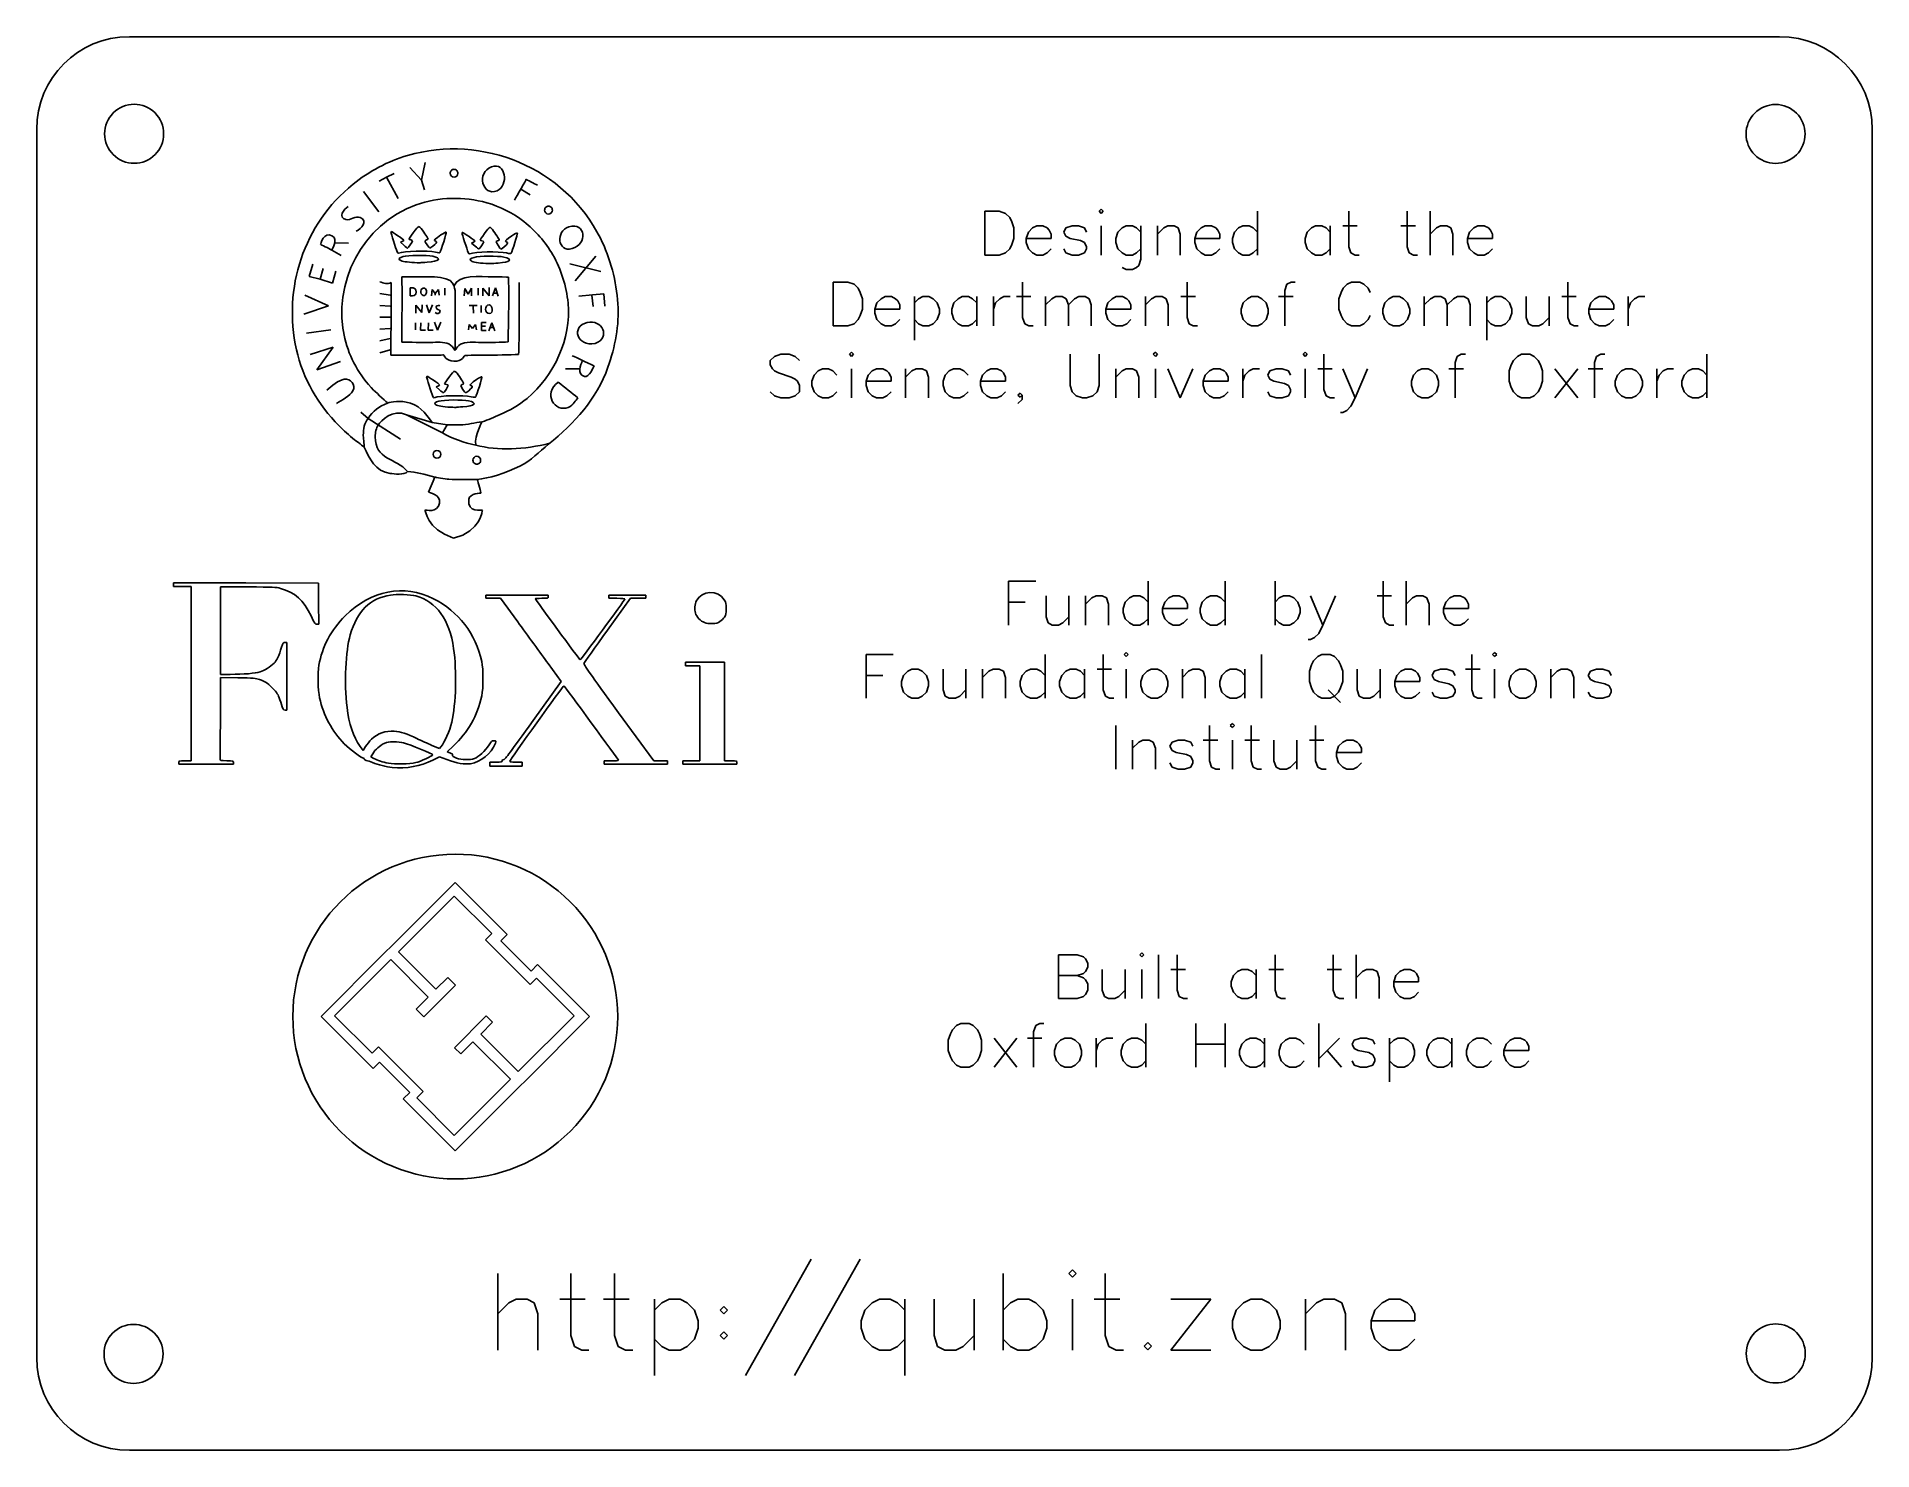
# Model space of a CAD drawing. Extents: x 0 to 99.6, y 0 to 76.7.
import ezdxf

# ---------------------------------------------------------------- set-up
doc = ezdxf.new("R2010")
doc.units = 0
doc.layers.get('0').update_dxf_attribs({"true_color": 0xffffff})

msp = doc.modelspace()

# ---------------------------------------------------------------- linework, layer by layer
at = {"color": 1, "true_color": 0xff0000}
for p, q in [((94.534, 76.7), (5.025, 76.7)), ((0, 71.667), (0, 5.033)), ((6.885, 71.43), (6.885, 71.43)), ((95.914, 71.422), (95.914, 71.422)), ((99.559, 5.033), (99.559, 71.667)), ((6.85, 5.23), (6.85, 5.23)), ((95.923, 5.254), (95.923, 5.254)), ((5.025, 0), (94.534, 0)), ((5.025, 0), (5.025, 0))]:
    msp.add_line(p, q, dxfattribs=at)
at = {"color": 7, "true_color": 0xffffff}
for p, q in [((21.072, 69.881), (20.874, 68.921)), ((18.573, 68.855), (18.97, 69.081)), ((18.97, 69.081), (19.388, 69.284)), ((19.603, 67.912), (18.97, 69.081)), ((20.243, 69.606), (20.874, 68.921)), ((20.874, 68.921), (21.03, 68.394)), ((22.845, 69.292), (22.845, 69.292)), ((17.722, 68.296), (18.549, 67.203)), ((26.265, 68.422), (26.768, 68.126)), ((27.967, 67.29), (27.967, 67.29)), ((51.417, 67.225), (51.417, 64.854)), ((51.417, 67.225), (52.207, 67.225)), ((52.207, 67.225), (52.546, 67.112)), ((52.546, 67.112), (52.772, 66.886)), ((52.772, 66.886), (52.884, 66.66)), ((57.739, 67.338), (57.626, 67.225)), ((57.626, 67.225), (57.739, 67.112)), ((57.852, 67.225), (57.739, 67.338)), ((57.739, 67.112), (57.852, 67.225)), ((66.205, 67.225), (66.205, 64.854)), ((71.172, 67.225), (71.172, 65.306)), ((74.333, 67.225), (74.333, 65.306)), ((75.575, 67.225), (75.575, 64.854)), ((52.884, 66.66), (52.997, 66.322)), ((52.997, 65.757), (52.884, 65.419)), ((52.997, 66.322), (52.997, 65.757)), ((53.788, 66.096), (53.675, 65.757)), ((53.675, 65.757), (55.029, 65.757)), ((53.675, 65.757), (53.675, 65.531)), ((54.013, 66.322), (53.788, 66.096)), ((54.239, 66.435), (54.013, 66.322)), ((54.578, 66.435), (54.239, 66.435)), ((54.804, 66.322), (54.578, 66.435)), ((54.916, 66.209), (54.804, 66.322)), ((55.029, 65.983), (54.916, 66.209)), ((55.029, 65.757), (55.029, 65.983)), ((55.82, 66.322), (55.707, 66.096)), ((55.707, 66.096), (55.82, 65.87)), ((56.158, 66.435), (55.82, 66.322)), ((55.82, 65.87), (56.045, 65.757)), ((56.045, 65.757), (56.61, 65.644)), ((56.497, 66.435), (56.158, 66.435)), ((56.836, 66.322), (56.497, 66.435)), ((56.948, 66.096), (56.836, 66.322)), ((57.739, 66.435), (57.739, 64.854)), ((58.642, 66.096), (58.529, 65.757)), ((58.529, 65.757), (58.529, 65.531)), ((58.868, 66.322), (58.642, 66.096)), ((59.093, 66.435), (58.868, 66.322)), ((59.432, 66.435), (59.093, 66.435)), ((59.658, 66.322), (59.432, 66.435)), ((59.884, 66.096), (59.658, 66.322)), ((59.884, 66.435), (59.884, 64.628)), ((60.787, 66.435), (60.787, 64.854)), ((60.787, 65.983), (61.125, 66.322)), ((61.125, 66.322), (61.351, 66.435)), ((61.351, 66.435), (61.69, 66.435)), ((61.69, 66.435), (61.916, 66.322)), ((61.916, 66.322), (62.028, 65.983)), ((62.028, 65.983), (62.028, 64.854)), ((62.932, 66.096), (62.819, 65.757)), ((62.819, 65.757), (64.173, 65.757)), ((62.819, 65.757), (62.819, 65.531)), ((63.157, 66.322), (62.932, 66.096)), ((63.383, 66.435), (63.157, 66.322)), ((63.722, 66.435), (63.383, 66.435)), ((63.948, 66.322), (63.722, 66.435)), ((64.06, 66.209), (63.948, 66.322)), ((64.173, 65.983), (64.06, 66.209)), ((64.173, 65.757), (64.173, 65.983)), ((64.964, 66.096), (64.851, 65.757)), ((64.851, 65.757), (64.851, 65.531)), ((65.189, 66.322), (64.964, 66.096)), ((65.415, 66.435), (65.189, 66.322)), ((65.754, 66.435), (65.415, 66.435)), ((65.98, 66.322), (65.754, 66.435)), ((66.205, 66.096), (65.98, 66.322)), ((68.915, 66.096), (68.802, 65.757)), ((68.802, 65.757), (68.802, 65.531)), ((69.14, 66.322), (68.915, 66.096)), ((69.366, 66.435), (69.14, 66.322)), ((69.705, 66.435), (69.366, 66.435)), ((69.931, 66.322), (69.705, 66.435)), ((70.156, 66.096), (69.931, 66.322)), ((70.156, 66.435), (70.156, 64.854)), ((70.834, 66.435), (71.624, 66.435)), ((73.995, 66.435), (74.785, 66.435)), ((75.575, 65.983), (75.914, 66.322)), ((75.914, 66.322), (76.14, 66.435)), ((76.14, 66.435), (76.478, 66.435)), ((76.478, 66.435), (76.704, 66.322)), ((76.704, 66.322), (76.817, 65.983)), ((76.817, 65.983), (76.817, 64.854)), ((77.72, 66.096), (77.607, 65.757)), ((77.607, 65.757), (78.962, 65.757)), ((77.607, 65.757), (77.607, 65.531)), ((77.946, 66.322), (77.72, 66.096)), ((78.172, 66.435), (77.946, 66.322)), ((78.51, 66.435), (78.172, 66.435)), ((78.736, 66.322), (78.51, 66.435)), ((78.849, 66.209), (78.736, 66.322)), ((78.962, 65.983), (78.849, 66.209)), ((78.962, 65.757), (78.962, 65.983)), ((15.999, 65.123), (16.514, 64.823)), ((16.167, 65.514), (16.914, 65.506)), ((19.55, 65.027), (19.55, 65.027)), ((19.824, 65.59), (19.732, 65.548)), ((19.732, 65.548), (19.915, 65.383)), ((23.409, 64.982), (23.409, 64.982)), ((23.683, 65.546), (23.591, 65.503)), ((23.591, 65.503), (23.773, 65.339)), ((29.212, 63.461), (30.328, 64.791)), ((52.207, 64.854), (51.417, 64.854)), ((52.546, 64.967), (52.207, 64.854)), ((52.772, 65.193), (52.546, 64.967)), ((52.884, 65.419), (52.772, 65.193)), ((53.675, 65.531), (53.788, 65.193)), ((53.788, 65.193), (54.013, 64.967)), ((54.013, 64.967), (54.239, 64.854)), ((54.239, 64.854), (54.578, 64.854)), ((54.578, 64.854), (54.804, 64.967)), ((54.804, 64.967), (55.029, 65.193)), ((55.82, 64.967), (55.707, 65.193)), ((56.158, 64.854), (55.82, 64.967)), ((56.497, 64.854), (56.158, 64.854)), ((56.836, 64.967), (56.497, 64.854)), ((56.61, 65.644), (56.836, 65.531)), ((56.836, 65.531), (56.948, 65.306)), ((56.948, 65.193), (56.836, 64.967)), ((56.948, 65.306), (56.948, 65.193)), ((58.529, 65.531), (58.642, 65.193)), ((58.642, 65.193), (58.868, 64.967)), ((58.868, 64.967), (59.093, 64.854)), ((59.093, 64.854), (59.432, 64.854)), ((59.432, 64.854), (59.658, 64.967)), ((59.658, 64.967), (59.884, 65.193)), ((62.819, 65.531), (62.932, 65.193)), ((62.932, 65.193), (63.157, 64.967)), ((63.157, 64.967), (63.383, 64.854)), ((63.383, 64.854), (63.722, 64.854)), ((63.722, 64.854), (63.948, 64.967)), ((63.948, 64.967), (64.173, 65.193)), ((64.851, 65.531), (64.964, 65.193)), ((64.964, 65.193), (65.189, 64.967)), ((65.189, 64.967), (65.415, 64.854)), ((65.415, 64.854), (65.754, 64.854)), ((65.754, 64.854), (65.98, 64.967)), ((65.98, 64.967), (66.205, 65.193)), ((68.802, 65.531), (68.915, 65.193)), ((68.915, 65.193), (69.14, 64.967)), ((69.14, 64.967), (69.366, 64.854)), ((69.366, 64.854), (69.705, 64.854)), ((69.705, 64.854), (69.931, 64.967)), ((69.931, 64.967), (70.156, 65.193)), ((71.172, 65.306), (71.285, 64.967)), ((71.285, 64.967), (71.511, 64.854)), ((71.511, 64.854), (71.737, 64.854)), ((74.333, 65.306), (74.446, 64.967)), ((74.446, 64.967), (74.672, 64.854)), ((74.672, 64.854), (74.898, 64.854)), ((77.607, 65.531), (77.72, 65.193)), ((77.72, 65.193), (77.946, 64.967)), ((77.946, 64.967), (78.172, 64.854)), ((78.172, 64.854), (78.51, 64.854)), ((78.51, 64.854), (78.736, 64.967)), ((78.736, 64.967), (78.962, 65.193)), ((14.969, 64.351), (14.784, 63.682)), ((15.377, 63.535), (15.535, 64.115)), ((16.217, 63.983), (16.035, 63.328)), ((20.353, 64.451), (20.353, 64.451)), ((24.212, 64.406), (24.212, 64.406)), ((28.922, 64.38), (30.604, 63.96)), ((59.093, 64.064), (58.868, 64.177)), ((59.432, 64.064), (59.093, 64.064)), ((59.658, 64.177), (59.432, 64.064)), ((59.771, 64.29), (59.658, 64.177)), ((59.884, 64.628), (59.771, 64.29)), ((14.784, 63.682), (15.377, 63.535)), ((16.035, 63.328), (15.377, 63.535)), ((18.616, 62.763), (19.174, 62.677)), ((20.263, 62.634), (20.264, 63.072)), ((21.405, 62.634), (21.448, 62.978)), ((21.448, 62.978), (21.619, 62.763)), ((21.619, 62.763), (21.791, 62.978)), ((21.619, 62.763), (21.619, 62.677)), ((21.791, 62.978), (21.834, 62.677)), ((22.134, 63.064), (22.134, 62.677)), ((23.19, 62.635), (23.213, 63.03)), ((23.213, 63.03), (23.399, 62.725)), ((23.399, 62.725), (23.589, 63.053)), ((23.589, 63.053), (23.587, 62.637)), ((23.936, 63.064), (23.936, 62.677)), ((24.19, 62.641), (24.19, 63.049)), ((24.19, 63.049), (24.533, 62.647)), ((24.533, 62.647), (24.537, 63.089)), ((24.723, 62.639), (24.886, 63.076)), ((24.968, 62.777), (24.774, 62.777)), ((24.886, 63.076), (25.022, 62.629)), ((25.609, 62.806), (25.582, 60.918)), ((26.167, 63.364), (26.167, 60.489)), ((30.141, 62.692), (30.751, 62.754)), ((30.751, 62.754), (30.814, 62.084)), ((43.201, 63.387), (43.201, 61.016)), ((43.201, 63.387), (43.991, 63.387)), ((43.991, 63.387), (44.33, 63.274)), ((44.33, 63.274), (44.556, 63.048)), ((44.556, 63.048), (44.669, 62.822)), ((44.669, 62.822), (44.781, 62.483)), ((53.474, 63.387), (53.474, 61.467)), ((62.392, 63.387), (62.392, 61.467)), ((67.811, 63.274), (67.698, 62.935)), ((67.698, 62.935), (67.698, 61.016)), ((68.037, 63.387), (67.811, 63.274)), ((68.262, 63.387), (68.037, 63.387)), ((70.746, 62.822), (70.633, 62.483)), ((70.859, 63.048), (70.746, 62.822)), ((71.085, 63.274), (70.859, 63.048)), ((71.31, 63.387), (71.085, 63.274)), ((71.762, 63.387), (71.31, 63.387)), ((71.988, 63.274), (71.762, 63.387)), ((72.213, 63.048), (71.988, 63.274)), ((72.326, 62.822), (72.213, 63.048)), ((83.051, 63.387), (83.051, 61.467)), ((15.833, 62.104), (14.497, 61.648)), ((14.54, 62.677), (15.833, 62.104)), ((18.616, 62.12), (19.174, 62.077)), ((20.567, 62.134), (20.897, 61.729)), ((20.897, 61.729), (20.913, 62.143)), ((21.136, 62.146), (21.285, 61.725)), ((21.285, 61.725), (21.474, 62.143)), ((22.692, 62.205), (22.692, 59.674)), ((23.464, 62.12), (23.893, 62.12)), ((23.679, 62.077), (23.683, 61.706)), ((24.108, 62.12), (24.108, 61.734)), ((29.398, 62.629), (30.141, 62.692)), ((30.116, 62.675), (30.184, 62.063)), ((44.781, 61.919), (44.669, 61.58)), ((44.781, 62.483), (44.781, 61.919)), ((45.572, 62.258), (45.459, 61.919)), ((45.459, 61.919), (46.813, 61.919)), ((45.459, 61.919), (45.459, 61.693)), ((45.797, 62.483), (45.572, 62.258)), ((46.023, 62.596), (45.797, 62.483)), ((46.362, 62.596), (46.023, 62.596)), ((46.588, 62.483), (46.362, 62.596)), ((46.701, 62.371), (46.588, 62.483)), ((46.813, 62.145), (46.701, 62.371)), ((46.813, 61.919), (46.813, 62.145)), ((47.604, 62.596), (47.604, 60.226)), ((47.604, 62.258), (47.829, 62.483)), ((47.829, 62.483), (48.055, 62.596)), ((48.055, 62.596), (48.394, 62.596)), ((48.394, 62.596), (48.62, 62.483)), ((48.62, 62.483), (48.845, 62.258)), ((48.845, 62.258), (48.958, 61.919)), ((48.958, 61.919), (48.958, 61.693)), ((49.749, 62.258), (49.636, 61.919)), ((49.636, 61.919), (49.636, 61.693)), ((49.974, 62.483), (49.749, 62.258)), ((50.2, 62.596), (49.974, 62.483)), ((50.539, 62.596), (50.2, 62.596)), ((50.765, 62.483), (50.539, 62.596)), ((50.99, 62.258), (50.765, 62.483)), ((50.99, 62.596), (50.99, 61.016)), ((51.893, 62.596), (51.893, 61.016)), ((51.893, 61.919), (52.006, 62.258)), ((52.006, 62.258), (52.232, 62.483)), ((52.232, 62.483), (52.458, 62.596)), ((52.458, 62.596), (52.797, 62.596)), ((53.135, 62.596), (53.925, 62.596)), ((54.716, 62.596), (54.716, 61.016)), ((54.716, 62.145), (55.054, 62.483)), ((55.054, 62.483), (55.28, 62.596)), ((55.28, 62.596), (55.619, 62.596)), ((55.619, 62.596), (55.845, 62.483)), ((55.845, 62.483), (55.957, 62.145)), ((55.957, 62.145), (56.296, 62.483)), ((55.957, 62.145), (55.957, 61.016)), ((56.296, 62.483), (56.522, 62.596)), ((56.522, 62.596), (56.861, 62.596)), ((56.861, 62.596), (57.086, 62.483)), ((57.086, 62.483), (57.199, 62.145)), ((57.199, 62.145), (57.199, 61.016)), ((58.102, 62.258), (57.989, 61.919)), ((57.989, 61.919), (59.344, 61.919)), ((57.989, 61.919), (57.989, 61.693)), ((58.328, 62.483), (58.102, 62.258)), ((58.554, 62.596), (58.328, 62.483)), ((58.893, 62.596), (58.554, 62.596)), ((59.118, 62.483), (58.893, 62.596)), ((59.231, 62.371), (59.118, 62.483)), ((59.344, 62.145), (59.231, 62.371)), ((59.344, 61.919), (59.344, 62.145)), ((60.134, 62.596), (60.134, 61.016)), ((60.134, 62.145), (60.473, 62.483)), ((60.473, 62.483), (60.699, 62.596)), ((60.699, 62.596), (61.037, 62.596)), ((61.037, 62.596), (61.263, 62.483)), ((61.263, 62.483), (61.376, 62.145)), ((61.376, 62.145), (61.376, 61.016)), ((62.053, 62.596), (62.844, 62.596)), ((65.44, 62.258), (65.327, 61.919)), ((65.327, 61.919), (65.327, 61.693)), ((65.666, 62.483), (65.44, 62.258)), ((65.892, 62.596), (65.666, 62.483)), ((66.23, 62.596), (65.892, 62.596)), ((66.456, 62.483), (66.23, 62.596)), ((66.682, 62.258), (66.456, 62.483)), ((66.795, 61.919), (66.682, 62.258)), ((66.795, 61.693), (66.795, 61.919)), ((67.359, 62.596), (68.149, 62.596)), ((70.633, 62.483), (70.633, 61.919)), ((70.633, 61.919), (70.746, 61.58)), ((73.117, 62.258), (73.004, 61.919)), ((73.004, 61.919), (73.004, 61.693)), ((73.342, 62.483), (73.117, 62.258)), ((73.568, 62.596), (73.342, 62.483)), ((73.907, 62.596), (73.568, 62.596)), ((74.133, 62.483), (73.907, 62.596)), ((74.358, 62.258), (74.133, 62.483)), ((74.471, 61.919), (74.358, 62.258)), ((74.471, 61.693), (74.471, 61.919)), ((75.261, 62.596), (75.261, 61.016)), ((75.261, 62.145), (75.6, 62.483)), ((75.6, 62.483), (75.826, 62.596)), ((75.826, 62.596), (76.165, 62.596)), ((76.165, 62.596), (76.39, 62.483)), ((76.39, 62.483), (76.503, 62.145)), ((76.503, 62.145), (76.842, 62.483)), ((76.503, 62.145), (76.503, 61.016)), ((76.842, 62.483), (77.068, 62.596)), ((77.068, 62.596), (77.406, 62.596)), ((77.406, 62.596), (77.632, 62.483)), ((77.632, 62.483), (77.745, 62.145)), ((77.745, 62.145), (77.745, 61.016)), ((78.648, 62.596), (78.648, 60.226)), ((78.648, 62.258), (78.874, 62.483)), ((78.874, 62.483), (79.1, 62.596)), ((79.1, 62.596), (79.438, 62.596)), ((79.438, 62.596), (79.664, 62.483)), ((79.664, 62.483), (79.89, 62.258)), ((79.89, 62.258), (80.003, 61.919)), ((80.003, 61.919), (80.003, 61.693)), ((80.793, 62.596), (80.793, 61.467)), ((82.035, 62.596), (82.035, 61.016)), ((82.712, 62.596), (83.502, 62.596)), ((84.293, 62.258), (84.18, 61.919)), ((84.18, 61.919), (85.534, 61.919)), ((84.18, 61.919), (84.18, 61.693)), ((84.518, 62.483), (84.293, 62.258)), ((84.744, 62.596), (84.518, 62.483)), ((85.083, 62.596), (84.744, 62.596)), ((85.309, 62.483), (85.083, 62.596)), ((85.421, 62.371), (85.309, 62.483)), ((85.534, 62.145), (85.421, 62.371)), ((85.534, 61.919), (85.534, 62.145)), ((86.325, 62.596), (86.325, 61.016)), ((86.325, 61.919), (86.437, 62.258)), ((86.437, 62.258), (86.663, 62.483)), ((86.663, 62.483), (86.889, 62.596)), ((86.889, 62.596), (87.228, 62.596)), ((14.626, 60.618), (15.956, 60.79)), ((18.616, 61.476), (19.174, 61.476)), ((18.616, 60.833), (19.174, 60.875)), ((20.547, 61.176), (20.547, 60.79)), ((20.826, 61.173), (20.824, 60.783)), ((20.824, 60.783), (21.08, 60.784)), ((21.242, 61.172), (21.24, 60.783)), ((21.24, 60.783), (21.496, 60.783)), ((21.584, 61.203), (21.743, 60.77)), ((21.743, 60.77), (21.926, 61.207)), ((23.421, 60.79), (23.464, 61.09)), ((23.464, 61.09), (23.636, 60.875)), ((23.636, 60.875), (23.807, 61.09)), ((23.807, 61.09), (23.85, 60.79)), ((24.345, 60.994), (24.123, 60.994)), ((24.133, 61.197), (24.125, 60.754)), ((24.125, 60.754), (24.386, 60.76)), ((24.376, 61.197), (24.133, 61.197)), ((24.516, 60.743), (24.686, 61.181)), ((24.778, 60.919), (24.581, 60.917)), ((24.686, 61.181), (24.841, 60.743)), ((43.991, 61.016), (43.201, 61.016)), ((44.33, 61.129), (43.991, 61.016)), ((44.556, 61.355), (44.33, 61.129)), ((44.669, 61.58), (44.556, 61.355)), ((45.459, 61.693), (45.572, 61.355)), ((45.572, 61.355), (45.797, 61.129)), ((45.797, 61.129), (46.023, 61.016)), ((46.023, 61.016), (46.362, 61.016)), ((46.362, 61.016), (46.588, 61.129)), ((46.588, 61.129), (46.813, 61.355)), ((47.829, 61.129), (47.604, 61.355)), ((48.055, 61.016), (47.829, 61.129)), ((48.394, 61.016), (48.055, 61.016)), ((48.62, 61.129), (48.394, 61.016)), ((48.845, 61.355), (48.62, 61.129)), ((48.958, 61.693), (48.845, 61.355)), ((49.636, 61.693), (49.749, 61.355)), ((49.749, 61.355), (49.974, 61.129)), ((49.974, 61.129), (50.2, 61.016)), ((50.2, 61.016), (50.539, 61.016)), ((50.539, 61.016), (50.765, 61.129)), ((50.765, 61.129), (50.99, 61.355)), ((53.474, 61.467), (53.587, 61.129)), ((53.587, 61.129), (53.813, 61.016)), ((53.813, 61.016), (54.038, 61.016)), ((57.989, 61.693), (58.102, 61.355)), ((58.102, 61.355), (58.328, 61.129)), ((58.328, 61.129), (58.554, 61.016)), ((58.554, 61.016), (58.893, 61.016)), ((58.893, 61.016), (59.118, 61.129)), ((59.118, 61.129), (59.344, 61.355)), ((62.392, 61.467), (62.505, 61.129)), ((62.505, 61.129), (62.731, 61.016)), ((62.731, 61.016), (62.957, 61.016)), ((65.327, 61.693), (65.44, 61.355)), ((65.44, 61.355), (65.666, 61.129)), ((65.666, 61.129), (65.892, 61.016)), ((65.892, 61.016), (66.23, 61.016)), ((66.23, 61.016), (66.456, 61.129)), ((66.456, 61.129), (66.682, 61.355)), ((66.682, 61.355), (66.795, 61.693)), ((70.746, 61.58), (70.859, 61.355)), ((70.859, 61.355), (71.085, 61.129)), ((71.085, 61.129), (71.31, 61.016)), ((71.31, 61.016), (71.762, 61.016)), ((71.762, 61.016), (71.988, 61.129)), ((71.988, 61.129), (72.213, 61.355)), ((72.213, 61.355), (72.326, 61.58)), ((73.004, 61.693), (73.117, 61.355)), ((73.117, 61.355), (73.342, 61.129)), ((73.342, 61.129), (73.568, 61.016)), ((73.568, 61.016), (73.907, 61.016)), ((73.907, 61.016), (74.133, 61.129)), ((74.133, 61.129), (74.358, 61.355)), ((74.358, 61.355), (74.471, 61.693)), ((78.874, 61.129), (78.648, 61.355)), ((79.1, 61.016), (78.874, 61.129)), ((79.438, 61.016), (79.1, 61.016)), ((79.664, 61.129), (79.438, 61.016)), ((79.89, 61.355), (79.664, 61.129)), ((80.003, 61.693), (79.89, 61.355)), ((80.793, 61.467), (80.906, 61.129)), ((80.906, 61.129), (81.132, 61.016)), ((81.132, 61.016), (81.47, 61.016)), ((81.47, 61.016), (81.696, 61.129)), ((81.696, 61.129), (82.035, 61.467)), ((83.051, 61.467), (83.164, 61.129)), ((83.164, 61.129), (83.389, 61.016)), ((83.389, 61.016), (83.615, 61.016)), ((84.18, 61.693), (84.293, 61.355)), ((84.293, 61.355), (84.518, 61.129)), ((84.518, 61.129), (84.744, 61.016)), ((84.744, 61.016), (85.083, 61.016)), ((85.083, 61.016), (85.309, 61.129)), ((85.309, 61.129), (85.534, 61.355)), ((14.834, 59.465), (16.075, 59.86)), ((16.075, 59.86), (15.194, 58.626)), ((18.616, 60.189), (19.174, 60.318)), ((15.194, 58.626), (16.47, 59.082)), ((18.616, 59.545), (19.174, 59.717)), ((20.89, 59.417), (19.689, 59.417)), ((40.015, 59.356), (39.789, 59.13)), ((39.789, 59.13), (39.789, 58.904)), ((39.789, 58.904), (39.902, 58.678)), ((40.354, 59.469), (40.015, 59.356)), ((40.805, 59.469), (40.354, 59.469)), ((41.144, 59.356), (40.805, 59.469)), ((41.37, 59.13), (41.144, 59.356)), ((44.192, 59.581), (44.079, 59.469)), ((44.079, 59.469), (44.192, 59.356)), ((44.305, 59.469), (44.192, 59.581)), ((44.192, 59.356), (44.305, 59.469)), ((56.045, 59.469), (56.045, 57.775)), ((57.626, 57.775), (57.626, 59.469)), ((60.674, 59.581), (60.561, 59.469)), ((60.561, 59.469), (60.674, 59.356)), ((60.787, 59.469), (60.674, 59.581)), ((60.674, 59.356), (60.787, 59.469)), ((68.802, 59.581), (68.689, 59.469)), ((68.689, 59.469), (68.802, 59.356)), ((68.915, 59.469), (68.802, 59.581)), ((68.802, 59.356), (68.915, 59.469)), ((69.818, 59.469), (69.818, 57.549)), ((77.043, 59.356), (76.93, 59.017)), ((76.93, 59.017), (76.93, 57.098)), ((77.268, 59.469), (77.043, 59.356)), ((77.494, 59.469), (77.268, 59.469)), ((79.978, 58.904), (79.865, 58.565)), ((80.091, 59.13), (79.978, 58.904)), ((80.316, 59.356), (80.091, 59.13)), ((80.542, 59.469), (80.316, 59.356)), ((80.994, 59.469), (80.542, 59.469)), ((81.22, 59.356), (80.994, 59.469)), ((81.445, 59.13), (81.22, 59.356)), ((81.558, 58.904), (81.445, 59.13)), ((81.671, 58.565), (81.558, 58.904)), ((84.606, 59.356), (84.493, 59.017)), ((84.493, 59.017), (84.493, 57.098)), ((84.832, 59.469), (84.606, 59.356)), ((85.058, 59.469), (84.832, 59.469)), ((90.589, 59.469), (90.589, 57.098)), ((21.762, 57.745), (21.67, 57.702)), ((28.683, 58.685), (29.449, 58.687)), ((39.902, 58.678), (40.015, 58.565)), ((40.015, 58.565), (40.241, 58.453)), ((40.241, 58.453), (40.918, 58.227)), ((40.918, 58.227), (41.144, 58.114)), ((41.144, 58.114), (41.257, 58.001)), ((41.257, 58.001), (41.37, 57.775)), ((41.37, 57.775), (41.37, 57.437)), ((42.16, 58.34), (42.047, 58.001)), ((42.047, 58.001), (42.047, 57.775)), ((42.047, 57.775), (42.16, 57.437)), ((42.386, 58.565), (42.16, 58.34)), ((42.612, 58.678), (42.386, 58.565)), ((42.95, 58.678), (42.612, 58.678)), ((43.176, 58.565), (42.95, 58.678)), ((43.402, 58.34), (43.176, 58.565)), ((44.192, 58.678), (44.192, 57.098)), ((45.095, 58.34), (44.982, 58.001)), ((44.982, 58.001), (46.337, 58.001)), ((44.982, 58.001), (44.982, 57.775)), ((44.982, 57.775), (45.095, 57.437)), ((45.321, 58.565), (45.095, 58.34)), ((45.547, 58.678), (45.321, 58.565)), ((45.885, 58.678), (45.547, 58.678)), ((46.111, 58.565), (45.885, 58.678)), ((46.224, 58.453), (46.111, 58.565)), ((46.337, 58.227), (46.224, 58.453)), ((46.337, 58.001), (46.337, 58.227)), ((47.127, 58.678), (47.127, 57.098)), ((47.127, 58.227), (47.466, 58.565)), ((47.466, 58.565), (47.692, 58.678)), ((47.692, 58.678), (48.03, 58.678)), ((48.03, 58.678), (48.256, 58.565)), ((48.256, 58.565), (48.369, 58.227)), ((48.369, 58.227), (48.369, 57.098)), ((49.272, 58.34), (49.159, 58.001)), ((49.159, 58.001), (49.159, 57.775)), ((49.159, 57.775), (49.272, 57.437)), ((49.498, 58.565), (49.272, 58.34)), ((49.724, 58.678), (49.498, 58.565)), ((50.062, 58.678), (49.724, 58.678)), ((50.288, 58.565), (50.062, 58.678)), ((50.514, 58.34), (50.288, 58.565)), ((51.304, 58.34), (51.191, 58.001)), ((51.191, 58.001), (52.546, 58.001)), ((51.191, 58.001), (51.191, 57.775)), ((51.191, 57.775), (51.304, 57.437)), ((51.53, 58.565), (51.304, 58.34)), ((51.756, 58.678), (51.53, 58.565)), ((52.094, 58.678), (51.756, 58.678)), ((52.32, 58.565), (52.094, 58.678)), ((52.433, 58.453), (52.32, 58.565)), ((52.546, 58.227), (52.433, 58.453)), ((52.546, 58.001), (52.546, 58.227)), ((56.045, 57.775), (56.158, 57.437)), ((57.513, 57.437), (57.626, 57.775)), ((58.529, 58.678), (58.529, 57.098)), ((58.529, 58.227), (58.868, 58.565)), ((58.868, 58.565), (59.093, 58.678)), ((59.093, 58.678), (59.432, 58.678)), ((59.432, 58.678), (59.658, 58.565)), ((59.658, 58.565), (59.771, 58.227)), ((59.771, 58.227), (59.771, 57.098)), ((60.674, 58.678), (60.674, 57.098)), ((61.351, 58.678), (62.028, 57.098)), ((62.706, 58.678), (62.028, 57.098)), ((63.383, 58.34), (63.27, 58.001)), ((63.27, 58.001), (64.625, 58.001)), ((63.27, 58.001), (63.27, 57.775)), ((63.27, 57.775), (63.383, 57.437)), ((63.609, 58.565), (63.383, 58.34)), ((63.835, 58.678), (63.609, 58.565)), ((64.173, 58.678), (63.835, 58.678)), ((64.399, 58.565), (64.173, 58.678)), ((64.512, 58.453), (64.399, 58.565)), ((64.625, 58.227), (64.512, 58.453)), ((64.625, 58.001), (64.625, 58.227)), ((65.415, 58.678), (65.415, 57.098)), ((65.415, 58.001), (65.528, 58.34)), ((65.528, 58.34), (65.754, 58.565)), ((65.754, 58.565), (65.98, 58.678)), ((65.98, 58.678), (66.318, 58.678)), ((66.883, 58.565), (66.77, 58.34)), ((66.77, 58.34), (66.883, 58.114)), ((67.221, 58.678), (66.883, 58.565)), ((66.883, 58.114), (67.108, 58.001)), ((67.108, 58.001), (67.673, 57.888)), ((67.56, 58.678), (67.221, 58.678)), ((67.899, 58.565), (67.56, 58.678)), ((67.673, 57.888), (67.899, 57.775)), ((68.012, 58.34), (67.899, 58.565)), ((67.899, 57.775), (68.012, 57.549)), ((68.802, 58.678), (68.802, 57.098)), ((69.479, 58.678), (70.269, 58.678)), ((70.834, 58.678), (71.511, 57.098)), ((72.188, 58.678), (71.511, 57.098)), ((74.672, 58.34), (74.559, 58.001)), ((74.559, 58.001), (74.559, 57.775)), ((74.559, 57.775), (74.672, 57.437)), ((74.898, 58.565), (74.672, 58.34)), ((75.124, 58.678), (74.898, 58.565)), ((75.462, 58.678), (75.124, 58.678)), ((75.688, 58.565), (75.462, 58.678)), ((75.914, 58.34), (75.688, 58.565)), ((76.027, 58.001), (75.914, 58.34)), ((75.914, 57.437), (76.027, 57.775)), ((76.027, 57.775), (76.027, 58.001)), ((76.591, 58.678), (77.381, 58.678)), ((79.865, 58.565), (79.865, 58.001)), ((79.865, 58.001), (79.978, 57.662)), ((81.558, 57.662), (81.671, 58.001)), ((81.671, 58.001), (81.671, 58.565)), ((82.348, 58.678), (83.59, 57.098)), ((83.59, 58.678), (82.348, 57.098)), ((84.155, 58.678), (84.945, 58.678)), ((85.735, 58.34), (85.622, 58.001)), ((85.622, 58.001), (85.622, 57.775)), ((85.622, 57.775), (85.735, 57.437)), ((85.961, 58.565), (85.735, 58.34)), ((86.187, 58.678), (85.961, 58.565)), ((86.525, 58.678), (86.187, 58.678)), ((86.751, 58.565), (86.525, 58.678)), ((86.977, 58.34), (86.751, 58.565)), ((87.09, 58.001), (86.977, 58.34)), ((86.977, 57.437), (87.09, 57.775)), ((87.09, 57.775), (87.09, 58.001)), ((87.88, 58.678), (87.88, 57.098)), ((87.88, 58.001), (87.993, 58.34)), ((87.993, 58.34), (88.219, 58.565)), ((88.219, 58.565), (88.444, 58.678)), ((88.444, 58.678), (88.783, 58.678)), ((89.348, 58.34), (89.235, 58.001)), ((89.235, 58.001), (89.235, 57.775)), ((89.235, 57.775), (89.348, 57.437)), ((89.573, 58.565), (89.348, 58.34)), ((89.799, 58.678), (89.573, 58.565)), ((90.138, 58.678), (89.799, 58.678)), ((90.364, 58.565), (90.138, 58.678)), ((90.589, 58.34), (90.364, 58.565)), ((21.488, 57.181), (21.488, 57.181)), ((21.67, 57.702), (21.852, 57.538)), ((40.015, 57.211), (39.789, 57.437)), ((40.354, 57.098), (40.015, 57.211)), ((40.805, 57.098), (40.354, 57.098)), ((41.144, 57.211), (40.805, 57.098)), ((41.37, 57.437), (41.144, 57.211)), ((42.16, 57.437), (42.386, 57.211)), ((42.386, 57.211), (42.612, 57.098)), ((42.612, 57.098), (42.95, 57.098)), ((42.95, 57.098), (43.176, 57.211)), ((43.176, 57.211), (43.402, 57.437)), ((45.095, 57.437), (45.321, 57.211)), ((45.321, 57.211), (45.547, 57.098)), ((45.547, 57.098), (45.885, 57.098)), ((45.885, 57.098), (46.111, 57.211)), ((46.111, 57.211), (46.337, 57.437)), ((49.272, 57.437), (49.498, 57.211)), ((49.498, 57.211), (49.724, 57.098)), ((49.724, 57.098), (50.062, 57.098)), ((50.062, 57.098), (50.288, 57.211)), ((50.288, 57.211), (50.514, 57.437)), ((51.304, 57.437), (51.53, 57.211)), ((51.53, 57.211), (51.756, 57.098)), ((51.756, 57.098), (52.094, 57.098)), ((52.094, 57.098), (52.32, 57.211)), ((52.32, 57.211), (52.546, 57.437)), ((53.223, 57.249), (53.336, 57.362)), ((53.336, 57.136), (53.223, 57.249)), ((53.449, 57.023), (53.223, 56.797)), ((53.336, 57.362), (53.449, 57.249)), ((53.449, 57.249), (53.336, 57.136)), ((53.449, 57.249), (53.449, 57.023)), ((56.158, 57.437), (56.384, 57.211)), ((56.384, 57.211), (56.723, 57.098)), ((56.723, 57.098), (56.948, 57.098)), ((56.948, 57.098), (57.287, 57.211)), ((57.287, 57.211), (57.513, 57.437)), ((63.383, 57.437), (63.609, 57.211)), ((63.609, 57.211), (63.835, 57.098)), ((63.835, 57.098), (64.173, 57.098)), ((64.173, 57.098), (64.399, 57.211)), ((64.399, 57.211), (64.625, 57.437)), ((66.883, 57.211), (66.77, 57.437)), ((67.221, 57.098), (66.883, 57.211)), ((67.56, 57.098), (67.221, 57.098)), ((67.899, 57.211), (67.56, 57.098)), ((68.012, 57.437), (67.899, 57.211)), ((68.012, 57.549), (68.012, 57.437)), ((69.818, 57.549), (69.931, 57.211)), ((69.931, 57.211), (70.156, 57.098)), ((70.156, 57.098), (70.382, 57.098)), ((71.511, 57.098), (71.285, 56.646)), ((74.672, 57.437), (74.898, 57.211)), ((74.898, 57.211), (75.124, 57.098)), ((75.124, 57.098), (75.462, 57.098)), ((75.462, 57.098), (75.688, 57.211)), ((75.688, 57.211), (75.914, 57.437)), ((79.978, 57.662), (80.091, 57.437)), ((80.091, 57.437), (80.316, 57.211)), ((80.316, 57.211), (80.542, 57.098)), ((80.542, 57.098), (80.994, 57.098)), ((80.994, 57.098), (81.22, 57.211)), ((81.22, 57.211), (81.445, 57.437)), ((81.445, 57.437), (81.558, 57.662)), ((85.735, 57.437), (85.961, 57.211)), ((85.961, 57.211), (86.187, 57.098)), ((86.187, 57.098), (86.525, 57.098)), ((86.525, 57.098), (86.751, 57.211)), ((86.751, 57.211), (86.977, 57.437)), ((89.348, 57.437), (89.573, 57.211)), ((89.573, 57.211), (89.799, 57.098)), ((89.799, 57.098), (90.138, 57.098)), ((90.138, 57.098), (90.364, 57.211)), ((90.364, 57.211), (90.589, 57.437)), ((17.973, 55.985), (17.586, 56.328)), ((19.732, 54.869), (17.973, 55.985)), ((20.052, 56.179), (21.448, 55.77)), ((20.052, 56.179), (22.005, 55.212)), ((21.448, 55.77), (22.269, 55.641)), ((22.291, 56.605), (22.291, 56.605)), ((70.834, 56.308), (70.721, 56.308)), ((71.06, 56.421), (70.834, 56.308)), ((71.285, 56.646), (71.06, 56.421)), ((22.005, 55.212), (22.269, 55.641)), ((22.269, 55.641), (22.949, 55.643)), ((21.919, 54.041), (21.919, 54.041)), ((21.242, 51.985), (21.599, 52.802)), ((24.079, 53.719), (24.079, 53.719)), ((7.424, 46.969), (7.424, 47.075)), ((7.424, 47.075), (11.35, 47.066)), ((7.424, 46.863), (7.424, 46.969)), ((7.901, 46.863), (7.424, 46.863)), ((8.377, 46.863), (7.901, 46.863)), ((8.377, 42.135), (8.377, 46.863)), ((11.455, 46.843), (9.964, 46.845)), ((9.964, 46.845), (9.964, 44.596)), ((11.35, 47.066), (15.275, 47.057)), ((15.275, 47.057), (15.285, 45.937)), ((52.715, 47.149), (52.715, 44.778)), ((52.715, 47.149), (54.183, 47.149)), ((60.279, 47.149), (60.279, 44.778)), ((64.456, 47.149), (64.456, 44.778)), ((67.165, 47.149), (67.165, 44.778)), ((73.035, 47.149), (73.035, 45.23)), ((74.277, 47.149), (74.277, 44.778)), ((15.285, 45.937), (15.294, 44.816)), ((24.361, 46.316), (24.361, 46.404)), ((24.361, 46.404), (26.055, 46.404)), ((24.361, 46.228), (24.361, 46.316)), ((24.758, 46.228), (24.361, 46.228)), ((25.155, 46.228), (24.758, 46.228)), ((26.089, 44.949), (25.155, 46.228)), ((26.055, 46.404), (27.749, 46.404)), ((27.749, 46.404), (27.749, 46.316)), ((32.212, 46.228), (30.96, 44.496)), ((31.03, 46.316), (31.03, 46.404)), ((31.03, 46.404), (32.036, 46.404)), ((31.03, 46.228), (31.03, 46.316)), ((31.474, 46.228), (31.03, 46.228)), ((32.036, 46.404), (33.042, 46.404)), ((32.627, 46.228), (32.212, 46.228)), ((33.042, 46.228), (32.627, 46.228)), ((33.042, 46.404), (33.042, 46.316)), ((33.042, 46.316), (33.042, 46.228)), ((52.715, 46.02), (53.618, 46.02)), ((54.747, 46.359), (54.747, 45.23)), ((55.989, 46.359), (55.989, 44.778)), ((56.892, 46.359), (56.892, 44.778)), ((56.892, 45.907), (57.231, 46.246)), ((57.231, 46.246), (57.456, 46.359)), ((57.456, 46.359), (57.795, 46.359)), ((57.795, 46.359), (58.021, 46.246)), ((58.021, 46.246), (58.134, 45.907)), ((58.134, 45.907), (58.134, 44.778)), ((59.037, 46.02), (58.924, 45.681)), ((59.263, 46.246), (59.037, 46.02)), ((59.488, 46.359), (59.263, 46.246)), ((59.827, 46.359), (59.488, 46.359)), ((60.053, 46.246), (59.827, 46.359)), ((60.279, 46.02), (60.053, 46.246)), ((61.182, 46.02), (61.069, 45.681)), ((61.408, 46.246), (61.182, 46.02)), ((61.633, 46.359), (61.408, 46.246)), ((61.972, 46.359), (61.633, 46.359)), ((62.198, 46.246), (61.972, 46.359)), ((62.311, 46.133), (62.198, 46.246)), ((62.424, 45.907), (62.311, 46.133)), ((62.424, 45.681), (62.424, 45.907)), ((63.214, 46.02), (63.101, 45.681)), ((63.44, 46.246), (63.214, 46.02)), ((63.665, 46.359), (63.44, 46.246)), ((64.004, 46.359), (63.665, 46.359)), ((64.23, 46.246), (64.004, 46.359)), ((64.456, 46.02), (64.23, 46.246)), ((67.165, 46.02), (67.391, 46.246)), ((67.391, 46.246), (67.616, 46.359)), ((67.616, 46.359), (67.955, 46.359)), ((67.955, 46.359), (68.181, 46.246)), ((68.181, 46.246), (68.407, 46.02)), ((68.407, 46.02), (68.52, 45.681)), ((69.084, 46.359), (69.761, 44.778)), ((70.439, 46.359), (69.761, 44.778)), ((72.696, 46.359), (73.487, 46.359)), ((74.277, 45.907), (74.616, 46.246)), ((74.616, 46.246), (74.841, 46.359)), ((74.841, 46.359), (75.18, 46.359)), ((75.18, 46.359), (75.406, 46.246)), ((75.406, 46.246), (75.519, 45.907)), ((75.519, 45.907), (75.519, 44.778)), ((76.422, 46.02), (76.309, 45.681)), ((76.648, 46.246), (76.422, 46.02)), ((76.873, 46.359), (76.648, 46.246)), ((77.212, 46.359), (76.873, 46.359)), ((77.438, 46.246), (77.212, 46.359)), ((77.551, 46.133), (77.438, 46.246)), ((77.664, 45.907), (77.551, 46.133)), ((77.664, 45.681), (77.664, 45.907)), ((15.294, 44.816), (15.196, 44.817)), ((36.22, 44.91), (36.22, 44.91)), ((54.747, 45.23), (54.86, 44.891)), ((54.86, 44.891), (55.086, 44.778)), ((55.424, 44.778), (55.65, 44.891)), ((55.65, 44.891), (55.989, 45.23)), ((58.924, 45.681), (58.924, 45.456)), ((58.924, 45.456), (59.037, 45.117)), ((59.037, 45.117), (59.263, 44.891)), ((59.263, 44.891), (59.488, 44.778)), ((59.827, 44.778), (60.053, 44.891)), ((60.053, 44.891), (60.279, 45.117)), ((61.069, 45.681), (62.424, 45.681)), ((61.069, 45.681), (61.069, 45.456)), ((61.069, 45.456), (61.182, 45.117)), ((61.182, 45.117), (61.408, 44.891)), ((61.408, 44.891), (61.633, 44.778)), ((61.972, 44.778), (62.198, 44.891)), ((62.198, 44.891), (62.424, 45.117)), ((63.101, 45.681), (63.101, 45.456)), ((63.101, 45.456), (63.214, 45.117)), ((63.214, 45.117), (63.44, 44.891)), ((63.44, 44.891), (63.665, 44.778)), ((64.004, 44.778), (64.23, 44.891)), ((64.23, 44.891), (64.456, 45.117)), ((67.391, 44.891), (67.165, 45.117)), ((67.616, 44.778), (67.391, 44.891)), ((68.181, 44.891), (67.955, 44.778)), ((68.407, 45.117), (68.181, 44.891)), ((68.52, 45.456), (68.407, 45.117)), ((68.52, 45.681), (68.52, 45.456)), ((73.035, 45.23), (73.148, 44.891)), ((73.148, 44.891), (73.374, 44.778)), ((76.309, 45.681), (77.664, 45.681)), ((76.309, 45.681), (76.309, 45.456)), ((76.309, 45.456), (76.422, 45.117)), ((76.422, 45.117), (76.648, 44.891)), ((76.648, 44.891), (76.873, 44.778)), ((77.212, 44.778), (77.438, 44.891)), ((77.438, 44.891), (77.664, 45.117)), ((13.465, 43.828), (13.564, 43.828)), ((13.564, 43.828), (13.564, 41.994)), ((55.086, 44.778), (55.424, 44.778)), ((59.488, 44.778), (59.827, 44.778)), ((61.633, 44.778), (61.972, 44.778)), ((63.665, 44.778), (64.004, 44.778)), ((67.955, 44.778), (67.616, 44.778)), ((69.084, 43.988), (68.971, 43.988)), ((69.31, 44.101), (69.084, 43.988)), ((69.536, 44.327), (69.31, 44.101)), ((69.761, 44.778), (69.536, 44.327)), ((73.374, 44.778), (73.6, 44.778)), ((76.873, 44.778), (77.212, 44.778)), ((44.982, 43.174), (44.982, 40.804)), ((44.982, 43.174), (46.45, 43.174)), ((54.691, 43.174), (54.691, 40.804)), ((57.852, 43.174), (57.852, 41.255)), ((59.093, 43.287), (58.98, 43.174)), ((58.98, 43.174), (59.093, 43.062)), ((59.206, 43.174), (59.093, 43.287)), ((59.093, 43.062), (59.206, 43.174)), ((66.431, 43.174), (66.431, 40.804)), ((69.253, 42.836), (69.14, 42.61)), ((69.479, 43.062), (69.253, 42.836)), ((69.705, 43.174), (69.479, 43.062)), ((70.156, 43.174), (69.705, 43.174)), ((70.382, 43.062), (70.156, 43.174)), ((70.608, 42.836), (70.382, 43.062)), ((70.721, 42.61), (70.608, 42.836)), ((77.833, 43.174), (77.833, 41.255)), ((79.075, 43.287), (78.962, 43.174)), ((78.962, 43.174), (79.075, 43.062)), ((79.188, 43.174), (79.075, 43.287)), ((79.075, 43.062), (79.188, 43.174)), ((8.377, 37.406), (8.377, 42.135)), ((9.965, 41.93), (9.961, 39.756)), ((9.964, 42.223), (9.965, 42.099)), ((9.965, 42.099), (10.485, 42.1)), ((10.909, 41.915), (9.965, 41.93)), ((13.564, 41.994), (13.564, 40.159)), ((28.45, 41.715), (27.736, 42.692)), ((35.194, 42.664), (35.194, 42.77)), ((35.194, 42.77), (36.253, 42.77)), ((35.194, 42.558), (35.194, 42.664)), ((35.582, 42.558), (35.194, 42.558)), ((35.97, 42.558), (35.582, 42.558)), ((35.97, 39.982), (35.97, 42.558)), ((36.253, 42.77), (37.311, 42.77)), ((37.311, 42.77), (37.311, 40.088)), ((44.982, 42.046), (45.885, 42.046)), ((47.014, 42.046), (46.901, 41.707)), ((47.24, 42.271), (47.014, 42.046)), ((47.466, 42.384), (47.24, 42.271)), ((47.804, 42.384), (47.466, 42.384)), ((48.03, 42.271), (47.804, 42.384)), ((48.256, 42.046), (48.03, 42.271)), ((48.369, 41.707), (48.256, 42.046)), ((49.159, 42.384), (49.159, 41.255)), ((50.401, 42.384), (50.401, 40.804)), ((51.304, 42.384), (51.304, 40.804)), ((51.304, 41.933), (51.643, 42.271)), ((51.643, 42.271), (51.868, 42.384)), ((51.868, 42.384), (52.207, 42.384)), ((52.207, 42.384), (52.433, 42.271)), ((52.433, 42.271), (52.546, 41.933)), ((52.546, 41.933), (52.546, 40.804)), ((53.449, 42.046), (53.336, 41.707)), ((53.675, 42.271), (53.449, 42.046)), ((53.9, 42.384), (53.675, 42.271)), ((54.239, 42.384), (53.9, 42.384)), ((54.465, 42.271), (54.239, 42.384)), ((54.691, 42.046), (54.465, 42.271)), ((55.594, 42.046), (55.481, 41.707)), ((55.82, 42.271), (55.594, 42.046)), ((56.045, 42.384), (55.82, 42.271)), ((56.384, 42.384), (56.045, 42.384)), ((56.61, 42.271), (56.384, 42.384)), ((56.836, 42.046), (56.61, 42.271)), ((56.836, 42.384), (56.836, 40.804)), ((57.513, 42.384), (58.303, 42.384)), ((59.093, 42.384), (59.093, 40.804)), ((59.996, 42.046), (59.884, 41.707)), ((60.222, 42.271), (59.996, 42.046)), ((60.448, 42.384), (60.222, 42.271)), ((60.787, 42.384), (60.448, 42.384)), ((61.012, 42.271), (60.787, 42.384)), ((61.238, 42.046), (61.012, 42.271)), ((61.351, 41.707), (61.238, 42.046)), ((62.141, 42.384), (62.141, 40.804)), ((62.141, 41.933), (62.48, 42.271)), ((62.48, 42.271), (62.706, 42.384)), ((62.706, 42.384), (63.044, 42.384)), ((63.044, 42.384), (63.27, 42.271)), ((63.27, 42.271), (63.383, 41.933)), ((63.383, 41.933), (63.383, 40.804)), ((64.286, 42.046), (64.173, 41.707)), ((64.512, 42.271), (64.286, 42.046)), ((64.738, 42.384), (64.512, 42.271)), ((65.076, 42.384), (64.738, 42.384)), ((65.302, 42.271), (65.076, 42.384)), ((65.528, 42.046), (65.302, 42.271)), ((65.528, 42.384), (65.528, 40.804)), ((69.14, 42.61), (69.028, 42.271)), ((69.028, 42.271), (69.028, 41.707)), ((70.834, 42.271), (70.721, 42.61)), ((70.834, 41.707), (70.834, 42.271)), ((71.624, 42.384), (71.624, 41.255)), ((72.866, 42.384), (72.866, 40.804)), ((73.769, 42.046), (73.656, 41.707)), ((73.995, 42.271), (73.769, 42.046)), ((74.22, 42.384), (73.995, 42.271)), ((74.559, 42.384), (74.22, 42.384)), ((74.785, 42.271), (74.559, 42.384)), ((74.898, 42.158), (74.785, 42.271)), ((75.011, 41.933), (74.898, 42.158)), ((75.011, 41.707), (75.011, 41.933)), ((75.801, 42.271), (75.688, 42.046)), ((75.688, 42.046), (75.801, 41.82)), ((76.14, 42.384), (75.801, 42.271)), ((75.801, 41.82), (76.027, 41.707)), ((76.478, 42.384), (76.14, 42.384)), ((76.817, 42.271), (76.478, 42.384)), ((76.93, 42.046), (76.817, 42.271)), ((77.494, 42.384), (78.284, 42.384)), ((79.075, 42.384), (79.075, 40.804)), ((79.978, 42.046), (79.865, 41.707)), ((80.204, 42.271), (79.978, 42.046)), ((80.429, 42.384), (80.204, 42.271)), ((80.768, 42.384), (80.429, 42.384)), ((80.994, 42.271), (80.768, 42.384)), ((81.22, 42.046), (80.994, 42.271)), ((81.332, 41.707), (81.22, 42.046)), ((82.123, 42.384), (82.123, 40.804)), ((82.123, 41.933), (82.461, 42.271)), ((82.461, 42.271), (82.687, 42.384)), ((82.687, 42.384), (83.026, 42.384)), ((83.026, 42.384), (83.252, 42.271)), ((83.252, 42.271), (83.364, 41.933)), ((83.364, 41.933), (83.364, 40.804)), ((84.268, 42.271), (84.155, 42.046)), ((84.155, 42.046), (84.268, 41.82)), ((84.606, 42.384), (84.268, 42.271)), ((84.268, 41.82), (84.493, 41.707)), ((84.945, 42.384), (84.606, 42.384)), ((85.284, 42.271), (84.945, 42.384)), ((85.396, 42.046), (85.284, 42.271)), ((26.935, 39.605), (28.45, 41.715)), ((46.901, 41.707), (46.901, 41.481)), ((46.901, 41.481), (47.014, 41.142)), ((47.014, 41.142), (47.24, 40.917)), ((47.24, 40.917), (47.466, 40.804)), ((47.804, 40.804), (48.03, 40.917)), ((48.03, 40.917), (48.256, 41.142)), ((48.256, 41.142), (48.369, 41.481)), ((48.369, 41.481), (48.369, 41.707)), ((49.159, 41.255), (49.272, 40.917)), ((49.272, 40.917), (49.498, 40.804)), ((49.836, 40.804), (50.062, 40.917)), ((50.062, 40.917), (50.401, 41.255)), ((53.336, 41.707), (53.336, 41.481)), ((53.336, 41.481), (53.449, 41.142)), ((53.449, 41.142), (53.675, 40.917)), ((53.675, 40.917), (53.9, 40.804)), ((54.239, 40.804), (54.465, 40.917)), ((54.465, 40.917), (54.691, 41.142)), ((55.481, 41.707), (55.481, 41.481)), ((55.481, 41.481), (55.594, 41.142)), ((55.594, 41.142), (55.82, 40.917)), ((55.82, 40.917), (56.045, 40.804)), ((56.384, 40.804), (56.61, 40.917)), ((56.61, 40.917), (56.836, 41.142)), ((57.852, 41.255), (57.964, 40.917)), ((57.964, 40.917), (58.19, 40.804)), ((59.884, 41.707), (59.884, 41.481)), ((59.884, 41.481), (59.996, 41.142)), ((59.996, 41.142), (60.222, 40.917)), ((60.222, 40.917), (60.448, 40.804)), ((60.787, 40.804), (61.012, 40.917)), ((61.012, 40.917), (61.238, 41.142)), ((61.238, 41.142), (61.351, 41.481)), ((61.351, 41.481), (61.351, 41.707)), ((64.173, 41.707), (64.173, 41.481)), ((64.173, 41.481), (64.286, 41.142)), ((64.286, 41.142), (64.512, 40.917)), ((64.512, 40.917), (64.738, 40.804)), ((65.076, 40.804), (65.302, 40.917)), ((65.302, 40.917), (65.528, 41.142)), ((69.028, 41.707), (69.14, 41.368)), ((69.14, 41.368), (69.253, 41.142)), ((69.253, 41.142), (69.479, 40.917)), ((69.479, 40.917), (69.705, 40.804)), ((70.044, 41.255), (70.721, 40.578)), ((70.156, 40.804), (70.382, 40.917)), ((70.382, 40.917), (70.608, 41.142)), ((70.608, 41.142), (70.721, 41.368)), ((70.721, 41.368), (70.834, 41.707)), ((71.624, 41.255), (71.737, 40.917)), ((71.737, 40.917), (71.963, 40.804)), ((72.301, 40.804), (72.527, 40.917)), ((72.527, 40.917), (72.866, 41.255)), ((73.656, 41.707), (75.011, 41.707)), ((73.656, 41.707), (73.656, 41.481)), ((73.656, 41.481), (73.769, 41.142)), ((73.769, 41.142), (73.995, 40.917)), ((73.995, 40.917), (74.22, 40.804)), ((74.559, 40.804), (74.785, 40.917)), ((74.785, 40.917), (75.011, 41.142)), ((75.801, 40.917), (75.688, 41.142)), ((76.14, 40.804), (75.801, 40.917)), ((76.027, 41.707), (76.591, 41.594)), ((76.817, 40.917), (76.478, 40.804)), ((76.591, 41.594), (76.817, 41.481)), ((76.817, 41.481), (76.93, 41.255)), ((76.93, 41.142), (76.817, 40.917)), ((76.93, 41.255), (76.93, 41.142)), ((77.833, 41.255), (77.946, 40.917)), ((77.946, 40.917), (78.172, 40.804)), ((79.865, 41.707), (79.865, 41.481)), ((79.865, 41.481), (79.978, 41.142)), ((79.978, 41.142), (80.204, 40.917)), ((80.204, 40.917), (80.429, 40.804)), ((80.768, 40.804), (80.994, 40.917)), ((80.994, 40.917), (81.22, 41.142)), ((81.22, 41.142), (81.332, 41.481)), ((81.332, 41.481), (81.332, 41.707)), ((84.268, 40.917), (84.155, 41.142)), ((84.606, 40.804), (84.268, 40.917)), ((84.493, 41.707), (85.058, 41.594)), ((85.284, 40.917), (84.945, 40.804)), ((85.058, 41.594), (85.284, 41.481)), ((85.284, 41.481), (85.396, 41.255)), ((85.396, 41.142), (85.284, 40.917)), ((85.396, 41.255), (85.396, 41.142)), ((13.564, 40.159), (13.467, 40.159)), ((31.563, 40.019), (33.48, 37.406)), ((35.97, 37.406), (35.97, 39.982)), ((37.311, 40.088), (37.311, 37.406)), ((47.466, 40.804), (47.804, 40.804)), ((49.498, 40.804), (49.836, 40.804)), ((53.9, 40.804), (54.239, 40.804)), ((56.045, 40.804), (56.384, 40.804)), ((58.19, 40.804), (58.416, 40.804)), ((60.448, 40.804), (60.787, 40.804)), ((64.738, 40.804), (65.076, 40.804)), ((69.705, 40.804), (70.156, 40.804)), ((71.963, 40.804), (72.301, 40.804)), ((74.22, 40.804), (74.559, 40.804)), ((76.478, 40.804), (76.14, 40.804)), ((78.172, 40.804), (78.397, 40.804)), ((80.429, 40.804), (80.768, 40.804)), ((84.945, 40.804), (84.606, 40.804)), ((58.529, 39.329), (58.529, 36.959)), ((63.609, 39.329), (63.609, 37.41)), ((64.851, 39.442), (64.738, 39.329)), ((64.738, 39.329), (64.851, 39.217)), ((64.964, 39.329), (64.851, 39.442)), ((64.851, 39.217), (64.964, 39.329)), ((65.867, 39.329), (65.867, 37.41)), ((69.366, 39.329), (69.366, 37.41)), ((17.536, 38.196), (17.698, 37.968)), ((17.698, 37.968), (17.838, 38.186)), ((18.157, 38.576), (18.157, 38.576)), ((21.433, 38.249), (21.838, 38.079)), ((21.838, 38.079), (21.919, 38.175)), ((22.593, 38.206), (22.269, 37.904)), ((22.269, 37.904), (22.414, 37.846)), ((59.432, 38.539), (59.432, 36.959)), ((59.432, 38.088), (59.771, 38.426)), ((59.771, 38.426), (59.996, 38.539)), ((59.996, 38.539), (60.335, 38.539)), ((60.335, 38.539), (60.561, 38.426)), ((60.561, 38.426), (60.674, 38.088)), ((60.674, 38.088), (60.674, 36.959)), ((61.577, 38.426), (61.464, 38.201)), ((61.464, 38.201), (61.577, 37.975)), ((61.916, 38.539), (61.577, 38.426)), ((61.577, 37.975), (61.803, 37.862)), ((61.803, 37.862), (62.367, 37.749)), ((62.254, 38.539), (61.916, 38.539)), ((62.593, 38.426), (62.254, 38.539)), ((62.706, 38.201), (62.593, 38.426)), ((63.27, 38.539), (64.06, 38.539)), ((64.851, 38.539), (64.851, 36.959)), ((65.528, 38.539), (66.318, 38.539)), ((67.108, 38.539), (67.108, 37.41)), ((68.35, 38.539), (68.35, 36.959)), ((69.028, 38.539), (69.818, 38.539)), ((70.608, 38.201), (70.495, 37.862)), ((70.495, 37.862), (71.85, 37.862)), ((70.495, 37.862), (70.495, 37.636)), ((70.834, 38.426), (70.608, 38.201)), ((71.06, 38.539), (70.834, 38.426)), ((71.398, 38.539), (71.06, 38.539)), ((71.624, 38.426), (71.398, 38.539)), ((71.737, 38.313), (71.624, 38.426)), ((71.85, 38.088), (71.737, 38.313)), ((71.85, 37.862), (71.85, 38.088)), ((7.706, 37.23), (7.706, 37.318)), ((7.706, 37.318), (7.707, 37.318)), ((9.188, 37.23), (7.706, 37.23)), ((8.042, 37.406), (8.377, 37.406)), ((10.67, 37.23), (9.188, 37.23)), ((10.67, 37.317), (10.67, 37.23)), ((18.225, 37.795), (18.121, 37.626)), ((18.121, 37.626), (18.286, 37.538)), ((19.288, 37.055), (19.288, 37.055)), ((20.568, 37.314), (20.568, 37.314)), ((21.854, 37.626), (21.493, 37.449)), ((22.252, 37.476), (21.854, 37.626)), ((24.573, 37.23), (24.573, 37.336)), ((24.573, 37.336), (24.908, 37.336)), ((24.573, 37.124), (24.573, 37.23)), ((24.573, 37.23), (24.573, 37.23)), ((25.455, 37.124), (24.573, 37.124)), ((26.337, 37.124), (25.455, 37.124)), ((26.002, 37.336), (26.337, 37.336)), ((26.337, 37.336), (26.337, 37.23)), ((26.337, 37.23), (26.337, 37.124)), ((30.783, 37.318), (30.783, 37.406)), ((30.783, 37.406), (31.174, 37.406)), ((30.783, 37.23), (30.783, 37.318)), ((32.495, 37.23), (30.783, 37.23)), ((34.206, 37.23), (32.495, 37.23)), ((33.48, 37.406), (33.843, 37.406)), ((33.843, 37.406), (34.206, 37.406)), ((34.206, 37.406), (34.206, 37.318)), ((34.206, 37.318), (34.206, 37.23)), ((35.053, 37.318), (35.053, 37.406)), ((35.053, 37.406), (35.512, 37.406)), ((35.053, 37.23), (35.053, 37.318)), ((36.517, 37.23), (35.053, 37.23)), ((35.512, 37.406), (35.97, 37.406)), ((37.982, 37.23), (36.517, 37.23)), ((37.311, 37.406), (37.646, 37.406)), ((37.982, 37.318), (37.982, 37.23)), ((61.577, 37.072), (61.464, 37.297)), ((61.916, 36.959), (61.577, 37.072)), ((62.254, 36.959), (61.916, 36.959)), ((62.593, 37.072), (62.254, 36.959)), ((62.367, 37.749), (62.593, 37.636)), ((62.593, 37.636), (62.706, 37.41)), ((62.706, 37.297), (62.593, 37.072)), ((62.706, 37.41), (62.706, 37.297)), ((63.609, 37.41), (63.722, 37.072)), ((63.722, 37.072), (63.948, 36.959)), ((63.948, 36.959), (64.173, 36.959)), ((65.867, 37.41), (65.98, 37.072)), ((65.98, 37.072), (66.205, 36.959)), ((66.205, 36.959), (66.431, 36.959)), ((67.108, 37.41), (67.221, 37.072)), ((67.221, 37.072), (67.447, 36.959)), ((67.447, 36.959), (67.786, 36.959)), ((67.786, 36.959), (68.012, 37.072)), ((68.012, 37.072), (68.35, 37.41)), ((69.366, 37.41), (69.479, 37.072)), ((69.479, 37.072), (69.705, 36.959)), ((69.705, 36.959), (69.931, 36.959)), ((70.495, 37.636), (70.608, 37.297)), ((70.608, 37.297), (70.834, 37.072)), ((70.834, 37.072), (71.06, 36.959)), ((71.06, 36.959), (71.398, 36.959)), ((71.398, 36.959), (71.624, 37.072)), ((71.624, 37.072), (71.85, 37.297)), ((22.703, 30.814), (19.258, 27.369)), ((19.62, 27.047), (22.647, 30.074)), ((22.647, 30.074), (24.682, 28.04)), ((25.523, 27.993), (22.703, 30.814)), ((24.682, 28.04), (24.335, 27.693)), ((25.176, 27.646), (25.523, 27.993)), ((18.89, 27.001), (15.422, 23.533)), ((19.258, 27.369), (18.89, 27.001)), ((21.654, 25.012), (19.62, 27.047)), ((24.335, 27.693), (26.76, 25.267)), ((26.816, 26.006), (25.176, 27.646)), ((55.424, 26.884), (55.424, 24.514)), ((55.424, 26.884), (56.44, 26.884)), ((56.44, 26.884), (56.779, 26.771)), ((59.94, 26.997), (59.827, 26.884)), ((59.827, 26.884), (59.94, 26.771)), ((60.053, 26.884), (59.94, 26.997)), ((59.94, 26.771), (60.053, 26.884)), ((60.843, 26.884), (60.843, 24.514)), ((61.859, 26.884), (61.859, 24.965)), ((67.165, 26.884), (67.165, 24.965)), ((70.326, 26.884), (70.326, 24.965)), ((71.568, 26.884), (71.568, 24.514)), ((16.152, 23.579), (19.202, 26.629)), ((19.202, 26.629), (21.237, 24.595)), ((27.164, 26.353), (26.816, 26.006)), ((29.984, 23.533), (27.164, 26.353)), ((56.779, 26.771), (56.892, 26.659)), ((56.892, 25.981), (56.779, 25.868)), ((56.892, 26.659), (57.005, 26.433)), ((57.005, 26.207), (56.892, 25.981)), ((57.005, 26.433), (57.005, 26.207)), ((57.795, 26.094), (57.795, 24.965)), ((59.037, 26.094), (59.037, 24.514)), ((59.94, 26.094), (59.94, 24.514)), ((61.52, 26.094), (62.311, 26.094)), ((65.133, 25.981), (64.907, 25.755)), ((65.359, 26.094), (65.133, 25.981)), ((65.697, 26.094), (65.359, 26.094)), ((65.923, 25.981), (65.697, 26.094)), ((66.149, 25.755), (65.923, 25.981)), ((66.149, 26.094), (66.149, 24.514)), ((66.826, 26.094), (67.616, 26.094)), ((69.987, 26.094), (70.777, 26.094)), ((71.568, 25.643), (71.906, 25.981)), ((71.906, 25.981), (72.132, 26.094)), ((72.132, 26.094), (72.471, 26.094)), ((72.471, 26.094), (72.696, 25.981)), ((72.696, 25.981), (72.809, 25.643)), ((73.938, 25.981), (73.712, 25.755)), ((74.164, 26.094), (73.938, 25.981)), ((74.503, 26.094), (74.164, 26.094)), ((74.728, 25.981), (74.503, 26.094)), ((74.841, 25.868), (74.728, 25.981)), ((20.99, 23.516), (22.711, 25.236)), ((22.294, 25.652), (21.654, 25.012)), ((22.711, 25.236), (22.294, 25.652)), ((26.76, 25.267), (27.107, 25.614)), ((27.107, 25.614), (29.142, 23.579)), ((55.424, 25.755), (56.44, 25.755)), ((56.779, 25.868), (56.44, 25.755)), ((56.44, 25.755), (56.779, 25.643)), ((56.779, 25.643), (56.892, 25.53)), ((56.892, 25.53), (57.005, 25.304)), ((57.005, 24.965), (56.892, 24.739)), ((57.005, 25.304), (57.005, 24.965)), ((57.795, 24.965), (57.908, 24.627)), ((58.698, 24.627), (59.037, 24.965)), ((61.859, 24.965), (61.972, 24.627)), ((64.907, 25.755), (64.794, 25.417)), ((64.794, 25.417), (64.794, 25.191)), ((64.794, 25.191), (64.907, 24.852)), ((67.165, 24.965), (67.278, 24.627)), ((70.326, 24.965), (70.439, 24.627)), ((72.809, 25.643), (72.809, 24.514)), ((73.712, 25.755), (73.6, 25.417)), ((73.6, 25.417), (74.954, 25.417)), ((73.6, 25.417), (73.6, 25.191)), ((73.6, 25.191), (73.712, 24.852)), ((74.954, 25.643), (74.841, 25.868)), ((74.954, 25.417), (74.954, 25.643)), ((21.237, 24.595), (20.574, 23.932)), ((20.574, 23.932), (20.99, 23.516)), ((56.44, 24.514), (55.424, 24.514)), ((56.779, 24.627), (56.44, 24.514)), ((56.892, 24.739), (56.779, 24.627)), ((57.908, 24.627), (58.134, 24.514)), ((58.134, 24.514), (58.472, 24.514)), ((58.472, 24.514), (58.698, 24.627)), ((61.972, 24.627), (62.198, 24.514)), ((62.198, 24.514), (62.424, 24.514)), ((64.907, 24.852), (65.133, 24.627)), ((65.133, 24.627), (65.359, 24.514)), ((65.359, 24.514), (65.697, 24.514)), ((65.697, 24.514), (65.923, 24.627)), ((65.923, 24.627), (66.149, 24.852)), ((67.278, 24.627), (67.504, 24.514)), ((67.504, 24.514), (67.729, 24.514)), ((70.439, 24.627), (70.664, 24.514)), ((70.664, 24.514), (70.89, 24.514)), ((73.712, 24.852), (73.938, 24.627)), ((73.938, 24.627), (74.164, 24.514)), ((74.164, 24.514), (74.503, 24.514)), ((74.503, 24.514), (74.728, 24.627)), ((74.728, 24.627), (74.954, 24.852)), ((15.422, 23.533), (18.243, 20.713)), ((18.187, 21.545), (16.152, 23.579)), ((24.381, 23.565), (22.661, 21.845)), ((24.08, 22.587), (24.72, 23.227)), ((24.72, 23.227), (24.381, 23.565)), ((29.142, 23.579), (26.115, 20.552)), ((26.539, 20.088), (29.984, 23.533)), ((31.515, 23.533), (31.515, 23.533)), ((49.893, 23.046), (49.667, 22.82)), ((50.119, 23.159), (49.893, 23.046)), ((50.57, 23.159), (50.119, 23.159)), ((50.796, 23.046), (50.57, 23.159)), ((51.022, 22.82), (50.796, 23.046)), ((54.183, 23.046), (54.07, 22.707)), ((54.408, 23.159), (54.183, 23.046)), ((54.634, 23.159), (54.408, 23.159)), ((60.166, 23.159), (60.166, 20.788)), ((62.875, 23.159), (62.875, 20.788)), ((64.456, 23.159), (64.456, 20.788)), ((69.536, 23.159), (69.536, 20.788)), ((23, 21.506), (23.662, 22.169)), ((23.662, 22.169), (25.697, 20.134)), ((26.115, 20.552), (24.08, 22.587)), ((49.554, 22.594), (49.441, 22.256)), ((49.441, 22.256), (49.441, 21.691)), ((49.667, 22.82), (49.554, 22.594)), ((51.135, 22.594), (51.022, 22.82)), ((51.248, 22.256), (51.135, 22.594)), ((51.248, 21.691), (51.248, 22.256)), ((51.925, 22.369), (53.167, 20.788)), ((53.167, 22.369), (51.925, 20.788)), ((53.731, 22.369), (54.521, 22.369)), ((54.07, 22.707), (54.07, 20.788)), ((55.312, 22.03), (55.199, 21.691)), ((55.537, 22.256), (55.312, 22.03)), ((55.763, 22.369), (55.537, 22.256)), ((56.102, 22.369), (55.763, 22.369)), ((56.328, 22.256), (56.102, 22.369)), ((56.553, 22.03), (56.328, 22.256)), ((56.666, 21.691), (56.553, 22.03)), ((57.456, 22.369), (57.456, 20.788)), ((57.456, 21.691), (57.569, 22.03)), ((57.569, 22.03), (57.795, 22.256)), ((57.795, 22.256), (58.021, 22.369)), ((58.021, 22.369), (58.36, 22.369)), ((58.924, 22.03), (58.811, 21.691)), ((59.15, 22.256), (58.924, 22.03)), ((59.376, 22.369), (59.15, 22.256)), ((59.714, 22.369), (59.376, 22.369)), ((59.94, 22.256), (59.714, 22.369)), ((60.166, 22.03), (59.94, 22.256)), ((62.875, 22.03), (64.456, 22.03)), ((65.359, 22.03), (65.246, 21.691)), ((65.584, 22.256), (65.359, 22.03)), ((65.81, 22.369), (65.584, 22.256)), ((66.149, 22.369), (65.81, 22.369)), ((66.375, 22.256), (66.149, 22.369)), ((66.6, 22.03), (66.375, 22.256)), ((66.6, 22.369), (66.6, 20.788)), ((67.504, 22.03), (67.391, 21.691)), ((67.729, 22.256), (67.504, 22.03)), ((67.955, 22.369), (67.729, 22.256)), ((68.294, 22.369), (67.955, 22.369)), ((68.52, 22.256), (68.294, 22.369)), ((68.745, 22.03), (68.52, 22.256)), ((70.664, 22.369), (69.536, 21.24)), ((71.455, 22.256), (71.342, 22.03)), ((71.342, 22.03), (71.455, 21.804)), ((71.793, 22.369), (71.455, 22.256)), ((72.132, 22.369), (71.793, 22.369)), ((72.471, 22.256), (72.132, 22.369)), ((72.584, 22.03), (72.471, 22.256)), ((73.374, 22.369), (73.374, 19.998)), ((73.374, 22.03), (73.6, 22.256)), ((73.6, 22.256), (73.825, 22.369)), ((73.825, 22.369), (74.164, 22.369)), ((74.164, 22.369), (74.39, 22.256)), ((74.39, 22.256), (74.616, 22.03)), ((74.616, 22.03), (74.728, 21.691)), ((75.519, 22.03), (75.406, 21.691)), ((75.744, 22.256), (75.519, 22.03)), ((75.97, 22.369), (75.744, 22.256)), ((76.309, 22.369), (75.97, 22.369)), ((76.535, 22.256), (76.309, 22.369)), ((76.76, 22.03), (76.535, 22.256)), ((76.76, 22.369), (76.76, 20.788)), ((77.664, 22.03), (77.551, 21.691)), ((77.889, 22.256), (77.664, 22.03)), ((78.115, 22.369), (77.889, 22.256)), ((78.454, 22.369), (78.115, 22.369)), ((78.68, 22.256), (78.454, 22.369)), ((78.905, 22.03), (78.68, 22.256)), ((79.696, 22.03), (79.583, 21.691)), ((79.921, 22.256), (79.696, 22.03)), ((80.147, 22.369), (79.921, 22.256)), ((80.486, 22.369), (80.147, 22.369)), ((80.712, 22.256), (80.486, 22.369)), ((80.824, 22.143), (80.712, 22.256)), ((80.937, 21.917), (80.824, 22.143)), ((80.937, 21.691), (80.937, 21.917)), ((18.534, 21.892), (18.187, 21.545)), ((18.243, 20.713), (18.59, 21.06)), ((20.959, 19.466), (18.534, 21.892)), ((18.59, 21.06), (20.23, 19.42)), ((22.661, 21.845), (23, 21.506)), ((49.441, 21.691), (49.554, 21.353)), ((49.554, 21.353), (49.667, 21.127)), ((49.667, 21.127), (49.893, 20.901)), ((50.796, 20.901), (51.022, 21.127)), ((51.022, 21.127), (51.135, 21.353)), ((51.135, 21.353), (51.248, 21.691)), ((55.199, 21.691), (55.199, 21.466)), ((55.199, 21.466), (55.312, 21.127)), ((55.312, 21.127), (55.537, 20.901)), ((56.328, 20.901), (56.553, 21.127)), ((56.553, 21.127), (56.666, 21.466)), ((56.666, 21.466), (56.666, 21.691)), ((58.811, 21.691), (58.811, 21.466)), ((58.811, 21.466), (58.924, 21.127)), ((58.924, 21.127), (59.15, 20.901)), ((59.94, 20.901), (60.166, 21.127)), ((65.246, 21.691), (65.246, 21.466)), ((65.246, 21.466), (65.359, 21.127)), ((65.359, 21.127), (65.584, 20.901)), ((66.375, 20.901), (66.6, 21.127)), ((67.391, 21.691), (67.391, 21.466)), ((67.391, 21.466), (67.504, 21.127)), ((67.504, 21.127), (67.729, 20.901)), ((68.52, 20.901), (68.745, 21.127)), ((69.987, 21.691), (70.777, 20.788)), ((71.455, 20.901), (71.342, 21.127)), ((71.455, 21.804), (71.68, 21.691)), ((71.68, 21.691), (72.245, 21.578)), ((72.245, 21.578), (72.471, 21.466)), ((72.471, 21.466), (72.584, 21.24)), ((72.584, 21.127), (72.471, 20.901)), ((72.584, 21.24), (72.584, 21.127)), ((73.6, 20.901), (73.374, 21.127)), ((74.616, 21.127), (74.39, 20.901)), ((74.728, 21.466), (74.616, 21.127)), ((74.728, 21.691), (74.728, 21.466)), ((75.406, 21.691), (75.406, 21.466)), ((75.406, 21.466), (75.519, 21.127)), ((75.519, 21.127), (75.744, 20.901)), ((76.535, 20.901), (76.76, 21.127)), ((77.551, 21.691), (77.551, 21.466)), ((77.551, 21.466), (77.664, 21.127)), ((77.664, 21.127), (77.889, 20.901)), ((78.68, 20.901), (78.905, 21.127)), ((79.583, 21.691), (80.937, 21.691)), ((79.583, 21.691), (79.583, 21.466)), ((79.583, 21.466), (79.696, 21.127)), ((79.696, 21.127), (79.921, 20.901)), ((80.712, 20.901), (80.937, 21.127)), ((25.697, 20.134), (22.647, 17.084)), ((26.171, 19.72), (26.539, 20.088)), ((49.893, 20.901), (50.119, 20.788)), ((50.119, 20.788), (50.57, 20.788)), ((50.57, 20.788), (50.796, 20.901)), ((55.537, 20.901), (55.763, 20.788)), ((55.763, 20.788), (56.102, 20.788)), ((56.102, 20.788), (56.328, 20.901)), ((59.15, 20.901), (59.376, 20.788)), ((59.376, 20.788), (59.714, 20.788)), ((59.714, 20.788), (59.94, 20.901)), ((65.584, 20.901), (65.81, 20.788)), ((65.81, 20.788), (66.149, 20.788)), ((66.149, 20.788), (66.375, 20.901)), ((67.729, 20.901), (67.955, 20.788)), ((67.955, 20.788), (68.294, 20.788)), ((68.294, 20.788), (68.52, 20.901)), ((71.793, 20.788), (71.455, 20.901)), ((72.132, 20.788), (71.793, 20.788)), ((72.471, 20.901), (72.132, 20.788)), ((73.825, 20.788), (73.6, 20.901)), ((74.164, 20.788), (73.825, 20.788)), ((74.39, 20.901), (74.164, 20.788)), ((75.744, 20.901), (75.97, 20.788)), ((75.97, 20.788), (76.309, 20.788)), ((76.309, 20.788), (76.535, 20.901)), ((77.889, 20.901), (78.115, 20.788)), ((78.115, 20.788), (78.454, 20.788)), ((78.454, 20.788), (78.68, 20.901)), ((79.921, 20.901), (80.147, 20.788)), ((80.147, 20.788), (80.486, 20.788)), ((80.486, 20.788), (80.712, 20.901)), ((20.23, 19.42), (19.883, 19.073)), ((19.883, 19.073), (22.703, 16.252)), ((20.612, 19.119), (20.959, 19.466)), ((22.647, 17.084), (20.612, 19.119)), ((23.096, 16.645), (26.171, 19.72)), ((22.703, 16.252), (23.096, 16.645)), ((42.005, 10.377), (38.449, 4.055)), ((44.657, 10.377), (41.101, 4.055)), ((25.015, 9.587), (25.015, 5.438)), ((28.966, 9.587), (28.966, 6.228)), ((31.337, 9.587), (31.337, 6.228)), ((52.421, 9.587), (52.421, 5.438)), ((56.175, 9.784), (55.977, 9.587)), ((55.977, 9.587), (56.175, 9.389)), ((56.373, 9.587), (56.175, 9.784)), ((56.175, 9.389), (56.373, 9.587)), ((57.953, 9.587), (57.953, 6.228)), ((25.015, 7.413), (25.607, 8.006)), ((25.607, 8.006), (26.003, 8.204)), ((26.003, 8.204), (26.595, 8.204)), ((26.595, 8.204), (26.99, 8.006)), ((26.99, 8.006), (27.188, 7.413)), ((28.373, 8.204), (29.756, 8.204)), ((30.744, 8.204), (32.127, 8.204)), ((33.51, 8.204), (33.51, 4.055)), ((33.51, 7.611), (33.905, 8.006)), ((33.905, 8.006), (34.3, 8.204)), ((34.3, 8.204), (34.893, 8.204)), ((34.893, 8.204), (35.288, 8.006)), ((35.288, 8.006), (35.683, 7.611)), ((45.309, 8.006), (44.914, 7.611)), ((45.705, 8.204), (45.309, 8.006)), ((46.297, 8.204), (45.705, 8.204)), ((46.692, 8.006), (46.297, 8.204)), ((47.087, 7.611), (46.692, 8.006)), ((47.087, 8.204), (47.087, 4.055)), ((48.668, 8.204), (48.668, 6.228)), ((50.841, 8.204), (50.841, 5.438)), ((52.421, 7.611), (52.817, 8.006)), ((52.817, 8.006), (53.212, 8.204)), ((53.212, 8.204), (53.804, 8.204)), ((53.804, 8.204), (54.199, 8.006)), ((54.199, 8.006), (54.595, 7.611)), ((56.175, 8.204), (56.175, 5.438)), ((57.36, 8.204), (58.743, 8.204)), ((63.682, 8.204), (61.509, 5.438)), ((61.509, 8.204), (63.682, 8.204)), ((65.46, 8.006), (65.065, 7.611)), ((65.855, 8.204), (65.46, 8.006)), ((66.448, 8.204), (65.855, 8.204)), ((66.843, 8.006), (66.448, 8.204)), ((67.238, 7.611), (66.843, 8.006)), ((68.819, 8.204), (68.819, 5.438)), ((68.819, 7.413), (69.411, 8.006)), ((69.411, 8.006), (69.806, 8.204)), ((69.806, 8.204), (70.399, 8.204)), ((70.399, 8.204), (70.794, 8.006)), ((70.794, 8.006), (70.992, 7.413)), ((72.967, 8.006), (72.572, 7.611)), ((73.362, 8.204), (72.967, 8.006)), ((73.955, 8.204), (73.362, 8.204)), ((74.35, 8.006), (73.955, 8.204)), ((74.548, 7.809), (74.35, 8.006)), ((27.188, 7.413), (27.188, 5.438)), ((35.683, 7.611), (35.88, 7.018)), ((35.88, 7.018), (35.88, 6.623)), ((37.263, 7.809), (37.066, 7.611)), ((37.066, 7.611), (37.263, 7.413)), ((37.461, 7.611), (37.263, 7.809)), ((37.263, 7.413), (37.461, 7.611)), ((44.914, 7.611), (44.717, 7.018)), ((44.717, 7.018), (44.717, 6.623)), ((54.595, 7.611), (54.792, 7.018)), ((54.792, 7.018), (54.792, 6.623)), ((65.065, 7.611), (64.867, 7.018)), ((64.867, 7.018), (64.867, 6.623)), ((67.436, 7.018), (67.238, 7.611)), ((67.436, 6.623), (67.436, 7.018)), ((70.992, 7.413), (70.992, 5.438)), ((72.572, 7.611), (72.375, 7.018)), ((72.375, 7.018), (74.745, 7.018)), ((72.375, 7.018), (72.375, 6.623)), ((74.745, 7.413), (74.548, 7.809)), ((74.745, 7.018), (74.745, 7.413)), ((28.966, 6.228), (29.163, 5.635)), ((31.337, 6.228), (31.534, 5.635)), ((33.905, 5.635), (33.51, 6.031)), ((35.683, 6.031), (35.288, 5.635)), ((35.88, 6.623), (35.683, 6.031)), ((37.263, 6.426), (37.066, 6.228)), ((37.066, 6.228), (37.263, 6.031)), ((37.461, 6.228), (37.263, 6.426)), ((37.263, 6.031), (37.461, 6.228)), ((44.717, 6.623), (44.914, 6.031)), ((44.914, 6.031), (45.309, 5.635)), ((46.692, 5.635), (47.087, 6.031)), ((48.668, 6.228), (48.865, 5.635)), ((50.248, 5.635), (50.841, 6.228)), ((52.817, 5.635), (52.421, 6.031)), ((54.595, 6.031), (54.199, 5.635)), ((54.792, 6.623), (54.595, 6.031)), ((57.953, 6.228), (58.151, 5.635)), ((64.867, 6.623), (65.065, 6.031)), ((65.065, 6.031), (65.46, 5.635)), ((66.843, 5.635), (67.238, 6.031)), ((67.238, 6.031), (67.436, 6.623)), ((72.375, 6.623), (72.572, 6.031)), ((72.572, 6.031), (72.967, 5.635)), ((74.35, 5.635), (74.745, 6.031)), ((29.163, 5.635), (29.559, 5.438)), ((29.559, 5.438), (29.954, 5.438)), ((31.534, 5.635), (31.929, 5.438)), ((31.929, 5.438), (32.324, 5.438)), ((34.3, 5.438), (33.905, 5.635)), ((34.893, 5.438), (34.3, 5.438)), ((35.288, 5.635), (34.893, 5.438)), ((45.309, 5.635), (45.705, 5.438)), ((45.705, 5.438), (46.297, 5.438)), ((46.297, 5.438), (46.692, 5.635)), ((48.865, 5.635), (49.261, 5.438)), ((49.261, 5.438), (49.853, 5.438)), ((49.853, 5.438), (50.248, 5.635)), ((53.212, 5.438), (52.817, 5.635)), ((53.804, 5.438), (53.212, 5.438)), ((54.199, 5.635), (53.804, 5.438)), ((58.151, 5.635), (58.546, 5.438)), ((58.546, 5.438), (58.941, 5.438)), ((60.272, 5.841), (60.075, 5.643)), ((60.075, 5.643), (60.272, 5.446)), ((60.47, 5.643), (60.272, 5.841)), ((60.272, 5.446), (60.47, 5.643)), ((61.509, 5.438), (63.682, 5.438)), ((65.46, 5.635), (65.855, 5.438)), ((65.855, 5.438), (66.448, 5.438)), ((66.448, 5.438), (66.843, 5.635)), ((72.967, 5.635), (73.362, 5.438)), ((73.362, 5.438), (73.955, 5.438)), ((73.955, 5.438), (74.35, 5.635))]:
    msp.add_line(p, q, dxfattribs=at)
at = {"color": 1, "true_color": 0xff0000}
for points in [[(5.025, 76.7), (2.241, 76.7), (0, 74.455), (0, 71.667)], [(99.559, 71.667), (99.559, 74.455), (97.318, 76.7), (94.534, 76.7)], [(5.285, 73.03), (4.861, 73.03), (4.454, 72.862), (4.154, 72.562)], [(6.417, 72.562), (6.117, 72.862), (5.71, 73.03), (5.285, 73.03)], [(94.314, 73.022), (93.89, 73.022), (93.483, 72.853), (93.183, 72.553)], [(95.446, 72.553), (95.146, 72.853), (94.739, 73.022), (94.314, 73.022)], [(4.154, 72.562), (3.854, 72.261), (3.685, 71.854), (3.685, 71.43)], [(6.885, 71.43), (6.885, 71.854), (6.717, 72.261), (6.417, 72.562)], [(93.183, 72.553), (92.883, 72.253), (92.714, 71.846), (92.714, 71.422)], [(95.914, 71.422), (95.914, 71.846), (95.746, 72.253), (95.446, 72.553)], [(3.685, 71.43), (3.685, 71.006), (3.854, 70.599), (4.154, 70.299)], [(6.417, 70.299), (6.717, 70.599), (6.885, 71.006), (6.885, 71.43)], [(92.714, 71.422), (92.714, 70.997), (92.883, 70.59), (93.183, 70.29)], [(95.446, 70.29), (95.746, 70.59), (95.914, 70.997), (95.914, 71.422)], [(4.154, 70.299), (4.454, 69.999), (4.861, 69.83), (5.285, 69.83)], [(5.285, 69.83), (5.71, 69.83), (6.117, 69.999), (6.417, 70.299)], [(93.183, 70.29), (93.483, 69.99), (93.89, 69.822), (94.314, 69.822)], [(94.314, 69.822), (94.739, 69.822), (95.146, 69.99), (95.446, 70.29)], [(4.118, 6.362), (3.818, 6.062), (3.65, 5.655), (3.65, 5.23)], [(5.25, 6.83), (4.825, 6.83), (4.418, 6.662), (4.118, 6.362)], [(6.381, 6.362), (6.081, 6.662), (5.674, 6.83), (5.25, 6.83)], [(6.85, 5.23), (6.85, 5.655), (6.681, 6.062), (6.381, 6.362)], [(93.192, 6.385), (92.892, 6.085), (92.723, 5.678), (92.723, 5.254)], [(94.323, 6.854), (93.899, 6.854), (93.492, 6.685), (93.192, 6.385)], [(95.455, 6.385), (95.155, 6.685), (94.748, 6.854), (94.323, 6.854)], [(95.923, 5.254), (95.923, 5.678), (95.755, 6.085), (95.455, 6.385)], [(0, 5.033), (0, 2.245), (2.241, 0), (5.025, 0)], [(3.65, 5.23), (3.65, 4.806), (3.818, 4.399), (4.118, 4.099)], [(6.381, 4.099), (6.681, 4.399), (6.85, 4.806), (6.85, 5.23)], [(92.723, 5.254), (92.723, 4.829), (92.892, 4.422), (93.192, 4.122)], [(94.534, 0), (97.318, 0), (99.559, 2.245), (99.559, 5.033)], [(95.455, 4.122), (95.755, 4.422), (95.923, 4.829), (95.923, 5.254)], [(4.118, 4.099), (4.418, 3.799), (4.825, 3.63), (5.25, 3.63)], [(5.25, 3.63), (5.674, 3.63), (6.081, 3.799), (6.381, 4.099)], [(93.192, 4.122), (93.492, 3.822), (93.899, 3.654), (94.323, 3.654)], [(94.323, 3.654), (94.748, 3.654), (95.155, 3.822), (95.455, 4.122)]]:
    msp.add_open_spline(points, degree=3, dxfattribs=at)
at = {"color": 7, "true_color": 0xffffff}
for points in [[(20.118, 70.259), (24.189, 71.429), (28.656, 69.603), (30.574, 65.766)], [(17.157, 68.692), (18.022, 69.39), (19.048, 69.951), (20.118, 70.259)], [(24.665, 69.639), (25.454, 69.939), (25.617, 68.608), (24.966, 68.341)], [(22.428, 69.292), (22.428, 69.349), (22.45, 69.403), (22.489, 69.443)], [(22.636, 69.078), (22.521, 69.078), (22.428, 69.174), (22.428, 69.292)], [(22.489, 69.443), (22.528, 69.483), (22.581, 69.506), (22.636, 69.506)], [(22.636, 69.506), (22.691, 69.506), (22.744, 69.483), (22.784, 69.443)], [(22.845, 69.292), (22.845, 69.174), (22.751, 69.078), (22.636, 69.078)], [(22.784, 69.443), (22.823, 69.403), (22.845, 69.349), (22.845, 69.292)], [(24.966, 68.341), (24.165, 68.013), (23.835, 69.333), (24.665, 69.639)], [(25.91, 67.826), (26.044, 68.029), (26.554, 68.964), (26.554, 68.964)], [(26.554, 68.964), (26.554, 68.964), (27.011, 68.717), (27.154, 68.641)], [(14.087, 59.717), (13.349, 63.058), (14.473, 66.526), (17.157, 68.692)], [(20.59, 67.581), (21.797, 68.019), (23.177, 68.028), (24.408, 67.691)], [(16.714, 60.318), (16.001, 63.335), (17.649, 66.514), (20.59, 67.581)], [(16.772, 66.776), (16.298, 66.869), (16.667, 67.36), (16.9, 67.482)], [(17.542, 66.892), (17.275, 66.994), (17.033, 66.724), (16.772, 66.776)], [(17.329, 66.153), (17.611, 66.248), (17.997, 66.719), (17.542, 66.892)], [(24.408, 67.691), (25.131, 67.493), (25.835, 67.128), (26.424, 66.667)], [(27.55, 67.29), (27.55, 67.347), (27.572, 67.401), (27.611, 67.442)], [(27.758, 67.076), (27.643, 67.076), (27.55, 67.172), (27.55, 67.29)], [(27.611, 67.442), (27.65, 67.482), (27.703, 67.504), (27.758, 67.504)], [(27.758, 67.504), (27.813, 67.504), (27.867, 67.482), (27.906, 67.442)], [(27.967, 67.29), (27.967, 67.172), (27.873, 67.076), (27.758, 67.076)], [(27.906, 67.442), (27.945, 67.401), (27.967, 67.347), (27.967, 67.29)], [(15.395, 65.429), (15.395, 65.429), (15.541, 66.173), (16.052, 65.884)], [(16.052, 65.884), (16.315, 65.698), (16.063, 65.218), (15.999, 65.123)], [(19.211, 66.086), (19.211, 66.108), (19.222, 66.126), (19.234, 66.126)], [(19.55, 65.027), (19.476, 65.222), (19.211, 66.049), (19.211, 66.086)], [(19.234, 66.126), (19.27, 66.126), (19.917, 65.68), (19.917, 65.655)], [(20.185, 65.708), (20.185, 65.715), (20.292, 65.872), (20.423, 66.058)], [(20.423, 66.058), (20.569, 66.264), (20.683, 66.395), (20.719, 66.395)], [(20.719, 66.395), (20.751, 66.395), (20.814, 66.346), (20.858, 66.286)], [(20.858, 66.286), (21.036, 66.045), (21.227, 65.754), (21.227, 65.723)], [(21.227, 65.723), (21.227, 65.705), (21.189, 65.681), (21.143, 65.669)], [(21.579, 65.634), (21.529, 65.654), (21.621, 65.738), (21.917, 65.941)], [(22.21, 66.096), (22.235, 66.072), (21.934, 65.094), (21.872, 64.996)], [(21.917, 65.941), (22.063, 66.042), (22.195, 66.111), (22.21, 66.096)], [(23.07, 66.041), (23.07, 66.063), (23.08, 66.081), (23.093, 66.081)], [(23.409, 64.982), (23.334, 65.178), (23.07, 66.004), (23.07, 66.041)], [(23.093, 66.081), (23.129, 66.081), (23.775, 65.636), (23.775, 65.611)], [(24.044, 65.663), (24.044, 65.67), (24.151, 65.828), (24.282, 66.013)], [(24.282, 66.013), (24.427, 66.22), (24.542, 66.35), (24.578, 66.35)], [(24.578, 66.35), (24.61, 66.35), (24.672, 66.301), (24.717, 66.241)], [(24.717, 66.241), (24.894, 66.001), (25.085, 65.709), (25.085, 65.679)], [(25.438, 65.59), (25.388, 65.61), (25.48, 65.693), (25.775, 65.897)], [(26.069, 66.052), (26.093, 66.027), (25.793, 65.049), (25.731, 64.952)], [(25.775, 65.897), (25.922, 65.997), (26.054, 66.067), (26.069, 66.052)], [(26.424, 66.667), (27.056, 66.172), (27.594, 65.563), (27.994, 64.865)], [(29.041, 65.2), (28.239, 64.982), (28.131, 66.159), (28.87, 66.382)], [(28.87, 66.382), (29.79, 66.66), (29.893, 65.431), (29.041, 65.2)], [(30.574, 65.766), (31.123, 64.669), (31.442, 63.427), (31.526, 62.205)], [(15.999, 65.123), (15.863, 65.202), (15.395, 65.429), (15.395, 65.429)], [(19.624, 64.96), (19.601, 64.951), (19.567, 64.981), (19.55, 65.027)], [(19.679, 64.6), (19.623, 64.669), (19.665, 64.705), (19.875, 64.77)], [(21.63, 65.008), (21.203, 65.107), (19.927, 65.076), (19.624, 64.96)], [(19.917, 65.655), (19.917, 65.643), (19.875, 65.614), (19.824, 65.59)], [(19.875, 64.77), (20.122, 64.846), (21.166, 64.857), (21.479, 64.788)], [(19.915, 65.383), (20.015, 65.293), (20.107, 65.219), (20.12, 65.219)], [(20.12, 65.219), (20.148, 65.219), (20.387, 65.576), (20.387, 65.619)], [(20.286, 65.672), (20.231, 65.685), (20.185, 65.7), (20.185, 65.708)], [(20.387, 65.619), (20.387, 65.636), (20.342, 65.66), (20.286, 65.672)], [(21.143, 65.669), (21.096, 65.658), (21.059, 65.632), (21.059, 65.612)], [(21.059, 65.612), (21.059, 65.573), (21.295, 65.219), (21.321, 65.219)], [(21.479, 64.788), (21.995, 64.673), (21.838, 64.505), (21.175, 64.462)], [(21.321, 65.219), (21.356, 65.219), (21.625, 65.441), (21.663, 65.501)], [(21.663, 65.501), (21.703, 65.564), (21.685, 65.592), (21.579, 65.634)], [(21.872, 64.996), (21.854, 64.968), (21.79, 64.971), (21.63, 65.008)], [(23.483, 64.915), (23.459, 64.906), (23.426, 64.936), (23.409, 64.982)], [(23.538, 64.556), (23.481, 64.624), (23.524, 64.661), (23.734, 64.726)], [(25.488, 64.964), (25.061, 65.063), (23.786, 65.032), (23.483, 64.915)], [(23.775, 65.611), (23.775, 65.599), (23.734, 65.569), (23.683, 65.546)], [(23.734, 64.726), (23.98, 64.801), (25.025, 64.813), (25.338, 64.743)], [(23.773, 65.339), (23.874, 65.248), (23.966, 65.175), (23.978, 65.175)], [(23.978, 65.175), (24.007, 65.175), (24.246, 65.532), (24.246, 65.574)], [(24.145, 65.628), (24.089, 65.64), (24.044, 65.656), (24.044, 65.663)], [(24.246, 65.574), (24.246, 65.592), (24.2, 65.616), (24.145, 65.628)], [(25.001, 65.625), (24.955, 65.613), (24.917, 65.588), (24.917, 65.568)], [(24.917, 65.568), (24.917, 65.529), (25.154, 65.174), (25.18, 65.174)], [(25.085, 65.679), (25.085, 65.661), (25.047, 65.637), (25.001, 65.625)], [(25.338, 64.743), (25.854, 64.629), (25.696, 64.46), (25.034, 64.418)], [(25.18, 65.174), (25.215, 65.174), (25.484, 65.396), (25.522, 65.456)], [(25.522, 65.456), (25.562, 65.519), (25.544, 65.548), (25.438, 65.59)], [(25.731, 64.952), (25.713, 64.923), (25.649, 64.927), (25.488, 64.964)], [(27.994, 64.865), (28.446, 64.075), (28.733, 63.155), (28.82, 62.248)], [(20.353, 64.451), (19.97, 64.478), (19.738, 64.53), (19.679, 64.6)], [(20.79, 64.434), (20.744, 64.429), (20.547, 64.436), (20.353, 64.451)], [(20.547, 63.664), (20.839, 63.648), (22.331, 63.792), (22.555, 63.32)], [(21.175, 64.462), (21.009, 64.452), (20.836, 64.439), (20.79, 64.434)], [(22.632, 63.171), (22.884, 63.834), (24.003, 63.664), (24.794, 63.664)], [(24.212, 64.406), (23.829, 64.434), (23.596, 64.486), (23.538, 64.556)], [(24.649, 64.39), (24.603, 64.385), (24.406, 64.392), (24.212, 64.406)], [(25.034, 64.418), (24.868, 64.407), (24.695, 64.395), (24.649, 64.39)], [(18.616, 63.407), (18.804, 63.327), (19.04, 63.235), (19.217, 63.364)], [(19.216, 60.575), (19.221, 61.462), (19.217, 62.477), (19.217, 63.364)], [(19.807, 63.671), (19.807, 63.671), (20.385, 63.673), (20.547, 63.664)], [(19.817, 62.72), (19.817, 62.93), (19.807, 63.671), (19.807, 63.671)], [(20.587, 62.853), (20.59, 62.633), (20.404, 62.63), (20.263, 62.634)], [(20.264, 63.072), (20.523, 63.097), (20.584, 62.997), (20.587, 62.853)], [(21.027, 62.663), (20.815, 62.597), (20.756, 62.996), (20.953, 63.051)], [(20.953, 63.051), (21.164, 63.111), (21.222, 62.724), (21.027, 62.663)], [(22.555, 63.32), (22.77, 63.005), (22.692, 62.57), (22.692, 62.205)], [(24.794, 63.664), (24.969, 63.664), (25.581, 63.66), (25.581, 63.66)], [(25.581, 63.66), (25.581, 63.66), (25.612, 62.999), (25.609, 62.806)], [(19.802, 60.131), (19.802, 60.131), (19.817, 61.941), (19.817, 62.72)], [(20.56, 61.69), (20.558, 61.716), (20.567, 62.134), (20.567, 62.134)], [(21.619, 61.734), (21.71, 61.622), (21.872, 61.675), (21.874, 61.81)], [(21.874, 61.81), (21.875, 61.913), (21.646, 61.886), (21.662, 62.034)], [(21.662, 62.034), (21.674, 62.146), (21.86, 62.104), (21.86, 62.104)], [(24.559, 61.682), (24.281, 61.679), (24.284, 62.141), (24.533, 62.149)], [(24.533, 62.149), (24.728, 62.154), (24.791, 61.684), (24.559, 61.682)], [(28.82, 62.248), (29.005, 60.307), (28.063, 58.314), (26.596, 57.076)], [(31.526, 62.205), (31.604, 61.061), (31.368, 59.848), (30.985, 58.773)], [(25.582, 60.918), (25.579, 60.725), (25.571, 60.137), (25.571, 60.137)], [(30.286, 60.047), (29.295, 59.871), (28.96, 60.988), (29.857, 61.196)], [(29.857, 61.196), (30.644, 61.378), (31.176, 60.399), (30.286, 60.047)], [(18.273, 57.529), (17.523, 58.288), (16.959, 59.278), (16.714, 60.318)], [(19.2, 59.419), (19.2, 59.419), (19.215, 60.311), (19.216, 60.575)], [(21.104, 60.103), (20.849, 60.103), (19.802, 60.131), (19.802, 60.131)], [(22.134, 60.094), (21.804, 60.144), (21.439, 60.103), (21.104, 60.103)], [(22.692, 59.674), (22.692, 59.674), (22.451, 60.093), (22.134, 60.094)], [(23.207, 60.089), (22.867, 60.056), (22.692, 59.674), (22.692, 59.674)], [(24.408, 60.103), (24.02, 60.103), (23.589, 60.156), (23.207, 60.089)], [(25.571, 60.137), (25.571, 60.137), (24.652, 60.103), (24.408, 60.103)], [(26.167, 60.489), (26.167, 60.256), (26.136, 59.458), (26.136, 59.458)], [(16.385, 55.598), (15.28, 56.709), (14.426, 58.181), (14.087, 59.717)], [(19.689, 59.417), (19.552, 59.417), (19.2, 59.419), (19.2, 59.419)], [(22.072, 59.43), (22.072, 59.43), (21.245, 59.417), (20.89, 59.417)], [(22.627, 59.09), (22.209, 59.088), (22.072, 59.43), (22.072, 59.43)], [(23.22, 59.409), (23.22, 59.409), (23.094, 59.085), (22.627, 59.09)], [(24.622, 59.417), (24.229, 59.417), (23.22, 59.409), (23.22, 59.409)], [(26.136, 59.458), (26.136, 59.458), (24.933, 59.417), (24.622, 59.417)], [(30.985, 58.773), (30.354, 57.001), (29.177, 55.756), (27.759, 54.586)], [(30.233, 58.838), (30.233, 58.838), (29.226, 59.312), (29.043, 59.386)], [(29.587, 59.138), (29.536, 58.876), (29.259, 58.411), (29.704, 58.264)], [(29.704, 58.264), (29.963, 58.178), (30.233, 58.838), (30.233, 58.838)], [(15.742, 57.529), (15.997, 57.732), (16.354, 58.07), (16.685, 58.12)], [(16.685, 58.12), (17.018, 58.17), (17.317, 57.801), (17.15, 57.49)], [(21.149, 58.24), (21.149, 58.262), (21.159, 58.281), (21.172, 58.281)], [(21.488, 57.181), (21.413, 57.377), (21.149, 58.203), (21.149, 58.24)], [(21.172, 58.281), (21.208, 58.281), (21.854, 57.835), (21.854, 57.81)], [(21.854, 57.81), (21.854, 57.798), (21.813, 57.768), (21.762, 57.745)], [(22.057, 57.374), (22.086, 57.374), (22.325, 57.731), (22.325, 57.773)], [(22.123, 57.862), (22.123, 57.869), (22.23, 58.027), (22.361, 58.212)], [(22.224, 57.827), (22.168, 57.839), (22.123, 57.855), (22.123, 57.862)], [(22.325, 57.773), (22.325, 57.791), (22.279, 57.815), (22.224, 57.827)], [(22.361, 58.212), (22.506, 58.419), (22.621, 58.549), (22.657, 58.549)], [(22.657, 58.549), (22.689, 58.549), (22.751, 58.5), (22.796, 58.44)], [(22.796, 58.44), (22.973, 58.2), (23.164, 57.909), (23.164, 57.878)], [(23.08, 57.824), (23.034, 57.812), (22.996, 57.787), (22.996, 57.767)], [(22.996, 57.767), (22.996, 57.728), (23.233, 57.374), (23.259, 57.374)], [(23.164, 57.878), (23.164, 57.86), (23.126, 57.836), (23.08, 57.824)], [(23.517, 57.789), (23.467, 57.809), (23.559, 57.892), (23.854, 58.096)], [(23.601, 57.655), (23.641, 57.718), (23.623, 57.747), (23.517, 57.789)], [(24.148, 58.251), (24.172, 58.226), (23.872, 57.248), (23.81, 57.151)], [(23.854, 58.096), (24.001, 58.196), (24.133, 58.266), (24.148, 58.251)], [(28.827, 56.589), (28.124, 56.286), (27.408, 57.341), (28.285, 57.948)], [(28.285, 57.948), (28.653, 57.672), (29.024, 57.369), (29.348, 57.105)], [(17.15, 57.49), (16.996, 57.204), (16.527, 56.967), (16.256, 56.8)], [(19.032, 56.822), (18.565, 56.63), (18.239, 56.388), (17.973, 55.985)], [(19.032, 56.822), (19.032, 56.822), (18.471, 57.328), (18.273, 57.529)], [(20.032, 56.873), (19.571, 56.986), (19.032, 56.822), (19.032, 56.822)], [(21.448, 55.77), (21.053, 56.285), (20.74, 56.771), (20.032, 56.873)], [(21.562, 57.114), (21.538, 57.105), (21.505, 57.135), (21.488, 57.181)], [(21.617, 56.755), (21.56, 56.823), (21.603, 56.86), (21.813, 56.925)], [(23.567, 57.163), (23.14, 57.262), (21.865, 57.231), (21.562, 57.114)], [(22.291, 56.605), (21.908, 56.633), (21.675, 56.685), (21.617, 56.755)], [(21.813, 56.925), (22.059, 57), (23.104, 57.012), (23.417, 56.943)], [(21.852, 57.538), (21.953, 57.448), (22.045, 57.374), (22.057, 57.374)], [(23.417, 56.943), (23.933, 56.828), (23.775, 56.659), (23.113, 56.617)], [(23.259, 57.374), (23.294, 57.374), (23.563, 57.595), (23.601, 57.655)], [(23.81, 57.151), (23.792, 57.123), (23.728, 57.126), (23.567, 57.163)], [(26.596, 57.076), (26.158, 56.706), (25.663, 56.429), (25.136, 56.203)], [(29.348, 57.105), (29.234, 56.972), (29.131, 56.72), (28.827, 56.589)], [(17.973, 55.985), (17.764, 55.726), (17.717, 55.414), (17.715, 55.084)], [(18.53, 55.641), (18.65, 55.825), (19.306, 56.559), (20.052, 56.179)], [(22.728, 56.589), (22.682, 56.584), (22.485, 56.591), (22.291, 56.605)], [(23.113, 56.617), (22.947, 56.607), (22.774, 56.594), (22.728, 56.589)], [(22.949, 55.643), (23.385, 55.642), (23.758, 55.754), (24.163, 55.81)], [(24.163, 55.811), (24.163, 55.811), (23.72, 55.073), (23.818, 54.542)], [(25.136, 56.203), (24.817, 56.051), (24.471, 55.901), (24.163, 55.811)], [(17.243, 54.835), (16.94, 55.069), (16.655, 55.327), (16.385, 55.598)], [(17.759, 54.433), (17.759, 54.433), (17.336, 54.764), (17.243, 54.835)], [(17.715, 55.084), (17.714, 54.97), (17.759, 54.433), (17.759, 54.433)], [(18.359, 54.998), (18.343, 53.733), (19.483, 53.852), (20.118, 53.11)], [(18.53, 55.641), (18.408, 55.462), (18.362, 55.215), (18.359, 54.998)], [(23.818, 54.542), (23.225, 54.669), (22.484, 54.885), (22.005, 55.212)], [(19.164, 53.004), (18.391, 53.102), (18.018, 53.831), (17.759, 54.433)], [(21.501, 54.041), (21.501, 54.159), (21.595, 54.255), (21.71, 54.255)], [(21.71, 53.827), (21.595, 53.827), (21.501, 53.923), (21.501, 54.041)], [(21.71, 54.255), (21.825, 54.255), (21.919, 54.159), (21.919, 54.041)], [(21.919, 54.041), (21.919, 53.923), (21.825, 53.827), (21.71, 53.827)], [(23.662, 53.719), (23.662, 53.838), (23.755, 53.933), (23.87, 53.933)], [(23.818, 54.542), (25.004, 54.217), (26.448, 54.293), (27.829, 54.64)], [(23.87, 53.933), (23.986, 53.933), (24.079, 53.838), (24.079, 53.719)], [(27.759, 54.586), (27.241, 54.158), (26.832, 53.713), (26.21, 53.402)], [(20.118, 53.11), (19.92, 52.901), (19.403, 52.974), (19.164, 53.004)], [(20.118, 53.11), (20.57, 53.091), (21.036, 52.941), (21.599, 52.802)], [(21.599, 52.802), (21.599, 52.802), (22.149, 52.699), (22.349, 52.685)], [(23.723, 53.568), (23.684, 53.608), (23.662, 53.663), (23.662, 53.719)], [(23.87, 53.505), (23.815, 53.505), (23.762, 53.528), (23.723, 53.568)], [(24.018, 53.568), (23.979, 53.528), (23.926, 53.505), (23.87, 53.505)], [(26.21, 53.402), (25.465, 53.03), (24.491, 52.719), (23.893, 52.681)], [(24.079, 53.719), (24.079, 53.663), (24.057, 53.608), (24.018, 53.568)], [(21.852, 51.394), (21.942, 51.856), (21.242, 51.985), (21.242, 51.985)], [(22.349, 52.685), (22.864, 52.649), (23.376, 52.681), (23.893, 52.681)], [(24.097, 51.94), (24.097, 51.94), (23.494, 51.941), (23.436, 51.598)], [(23.893, 52.681), (23.946, 52.525), (24.097, 51.94), (24.097, 51.94)], [(21.073, 51.024), (21.073, 51.024), (21.745, 50.839), (21.852, 51.394)], [(22.606, 49.484), (21.13, 50.005), (21.073, 51.024), (21.073, 51.024)], [(24.174, 51.016), (24.174, 51.016), (24.122, 49.873), (22.606, 49.484)], [(23.436, 51.598), (23.317, 50.857), (24.174, 51.016), (24.174, 51.016)], [(13.222, 46.765), (12.961, 46.836), (12.868, 46.841), (11.455, 46.843)], [(16.737, 45.277), (18.13, 46.67), (19.917, 47.017), (21.517, 46.205)], [(14.882, 45.269), (14.463, 46.141), (14.012, 46.546), (13.222, 46.765)], [(19.184, 46.405), (18.085, 46.228), (17.38, 45.528), (17.008, 44.243)], [(20.568, 46.353), (20.27, 46.432), (19.524, 46.46), (19.184, 46.405)], [(22.615, 43.499), (22.395, 45.065), (21.681, 46.06), (20.568, 46.353)], [(21.517, 46.205), (22.891, 45.508), (23.807, 44.318), (24.138, 42.797)], [(27.396, 46.228), (27.202, 46.228), (27.043, 46.218), (27.043, 46.207)], [(27.043, 46.207), (27.043, 46.176), (29.442, 42.895), (29.473, 42.884)], [(27.749, 46.316), (27.749, 46.228), (27.749, 46.228), (27.396, 46.228)], [(29.473, 42.884), (29.497, 42.875), (31.88, 46.116), (31.907, 46.193)], [(31.907, 46.193), (31.914, 46.214), (31.748, 46.228), (31.474, 46.228)], [(35.725, 45.427), (35.67, 45.624), (35.692, 45.924), (35.773, 46.081)], [(35.773, 46.081), (36.074, 46.663), (36.949, 46.698), (37.293, 46.141)], [(37.293, 46.141), (37.39, 45.984), (37.399, 45.942), (37.399, 45.663)], [(15.196, 44.817), (15.107, 44.818), (15.082, 44.854), (14.882, 45.269)], [(15.309, 42.597), (15.476, 43.594), (15.957, 44.497), (16.737, 45.277)], [(27.736, 42.692), (27.343, 43.23), (26.602, 44.245), (26.089, 44.949)], [(36.22, 44.91), (36.003, 44.99), (35.783, 45.219), (35.725, 45.427)], [(36.643, 44.861), (36.468, 44.856), (36.322, 44.873), (36.22, 44.91)], [(37.058, 44.967), (36.934, 44.885), (36.868, 44.868), (36.643, 44.861)], [(37.302, 45.211), (37.248, 45.13), (37.138, 45.02), (37.058, 44.967)], [(37.399, 45.663), (37.399, 45.389), (37.389, 45.343), (37.302, 45.211)], [(9.964, 44.596), (9.964, 43.359), (9.964, 42.291), (9.964, 42.223)], [(13.285, 43.573), (13.36, 43.81), (13.373, 43.828), (13.465, 43.828)], [(17.008, 44.243), (16.75, 43.353), (16.673, 41.653), (16.83, 40.304)], [(30.96, 44.496), (30.271, 43.544), (29.693, 42.735), (29.676, 42.699)], [(12.884, 42.711), (13.002, 42.821), (13.141, 43.122), (13.285, 43.573)], [(22.51, 39.504), (22.743, 40.511), (22.789, 42.257), (22.615, 43.499)], [(10.485, 42.1), (11.228, 42.102), (11.848, 42.154), (12.119, 42.238)], [(12.083, 41.824), (11.876, 41.892), (11.754, 41.901), (10.909, 41.915)], [(12.875, 41.267), (12.608, 41.573), (12.399, 41.72), (12.083, 41.824)], [(12.119, 42.238), (12.348, 42.309), (12.662, 42.503), (12.884, 42.711)], [(15.346, 40.829), (15.254, 41.246), (15.236, 42.155), (15.309, 42.597)], [(24.138, 42.797), (24.228, 42.382), (24.228, 41.354), (24.138, 40.935)], [(29.676, 42.699), (29.651, 42.645), (29.996, 42.154), (31.563, 40.019)], [(13.236, 40.584), (13.11, 40.979), (13.086, 41.026), (12.875, 41.267)], [(16.685, 38.337), (16.006, 39.021), (15.561, 39.85), (15.346, 40.829)], [(24.138, 40.935), (23.912, 39.878), (23.382, 38.942), (22.593, 38.206)], [(28.596, 41.482), (28.56, 41.504), (25.667, 37.463), (25.667, 37.391)], [(31.554, 37.44), (31.537, 37.488), (28.629, 41.461), (28.596, 41.482)], [(13.467, 40.159), (13.374, 40.16), (13.364, 40.178), (13.236, 40.584)], [(16.83, 40.304), (16.934, 39.413), (17.169, 38.709), (17.536, 38.196)], [(9.961, 39.756), (9.959, 38.561), (9.955, 37.547), (9.953, 37.503)], [(18.157, 38.576), (18.486, 38.897), (18.925, 39.053), (19.394, 39.017)], [(19.394, 39.017), (19.731, 38.992), (20.093, 38.873), (20.621, 38.616)], [(21.919, 38.175), (22.132, 38.426), (22.4, 39.03), (22.51, 39.504)], [(25.331, 37.483), (25.403, 37.492), (25.702, 37.889), (26.935, 39.605)], [(17.731, 37.547), (17.626, 37.547), (16.997, 38.022), (16.685, 38.337)], [(17.838, 38.186), (17.915, 38.305), (18.059, 38.481), (18.157, 38.576)], [(18.851, 38.353), (18.609, 38.24), (18.365, 38.023), (18.225, 37.795)], [(19.368, 38.444), (19.095, 38.446), (19.023, 38.433), (18.851, 38.353)], [(19.898, 38.383), (19.781, 38.415), (19.543, 38.442), (19.368, 38.444)], [(21.492, 37.742), (21.504, 37.781), (20.232, 38.293), (19.898, 38.383)], [(20.621, 38.616), (20.844, 38.508), (21.209, 38.343), (21.433, 38.249)], [(22.414, 37.846), (22.525, 37.801), (22.558, 37.77), (22.552, 37.714)], [(24.881, 38.364), (24.629, 37.782), (24.11, 37.354), (23.535, 37.255)], [(23.742, 37.535), (23.958, 37.608), (24.342, 37.965), (24.537, 38.274)], [(24.537, 38.274), (24.658, 38.465), (24.696, 38.5), (24.779, 38.5)], [(24.779, 38.5), (24.911, 38.5), (24.929, 38.476), (24.881, 38.364)], [(7.707, 37.318), (7.707, 37.406), (7.708, 37.406), (8.042, 37.406)], [(9.953, 37.503), (9.949, 37.427), (9.961, 37.424), (10.31, 37.414)], [(10.31, 37.414), (10.667, 37.404), (10.67, 37.403), (10.67, 37.317)], [(17.763, 37.499), (17.763, 37.526), (17.749, 37.547), (17.731, 37.547)], [(17.876, 37.428), (17.814, 37.44), (17.763, 37.472), (17.763, 37.499)], [(18.216, 37.315), (18.092, 37.364), (17.939, 37.415), (17.876, 37.428)], [(19.288, 37.055), (18.941, 37.09), (18.527, 37.19), (18.216, 37.315)], [(18.286, 37.538), (18.495, 37.427), (18.758, 37.341), (19.081, 37.28)], [(19.081, 37.28), (19.4, 37.219), (20.226, 37.238), (20.568, 37.314)], [(21.493, 37.449), (20.804, 37.109), (20.06, 36.976), (19.288, 37.055)], [(20.568, 37.314), (20.812, 37.368), (21.471, 37.673), (21.492, 37.742)], [(23.535, 37.255), (23.218, 37.201), (22.785, 37.276), (22.252, 37.476)], [(22.552, 37.714), (22.545, 37.654), (22.584, 37.627), (22.773, 37.56)], [(22.773, 37.56), (23.057, 37.46), (23.489, 37.448), (23.742, 37.535)], [(24.908, 37.336), (25.216, 37.336), (25.243, 37.341), (25.243, 37.404)], [(25.243, 37.404), (25.243, 37.45), (25.272, 37.476), (25.331, 37.483)], [(25.667, 37.391), (25.667, 37.345), (25.721, 37.336), (26.002, 37.336)], [(31.174, 37.406), (31.411, 37.406), (31.561, 37.42), (31.554, 37.44)], [(37.646, 37.406), (37.98, 37.406), (37.982, 37.406), (37.982, 37.318)], [(13.891, 23.533), (13.891, 28.4), (17.836, 32.345), (22.703, 32.345)], [(22.703, 32.345), (25.04, 32.345), (27.281, 31.416), (28.934, 29.764)], [(28.934, 29.764), (30.586, 28.111), (31.515, 25.87), (31.515, 23.533)], [(16.472, 17.302), (14.82, 18.955), (13.891, 21.196), (13.891, 23.533)], [(31.515, 23.533), (31.515, 21.196), (30.586, 18.955), (28.934, 17.302)], [(22.703, 14.721), (20.366, 14.721), (18.125, 15.65), (16.472, 17.302)], [(28.934, 17.302), (27.281, 15.65), (25.04, 14.721), (22.703, 14.721)]]:
    msp.add_open_spline(points, degree=3, dxfattribs=at)

doc.saveas('drawing.dxf')
